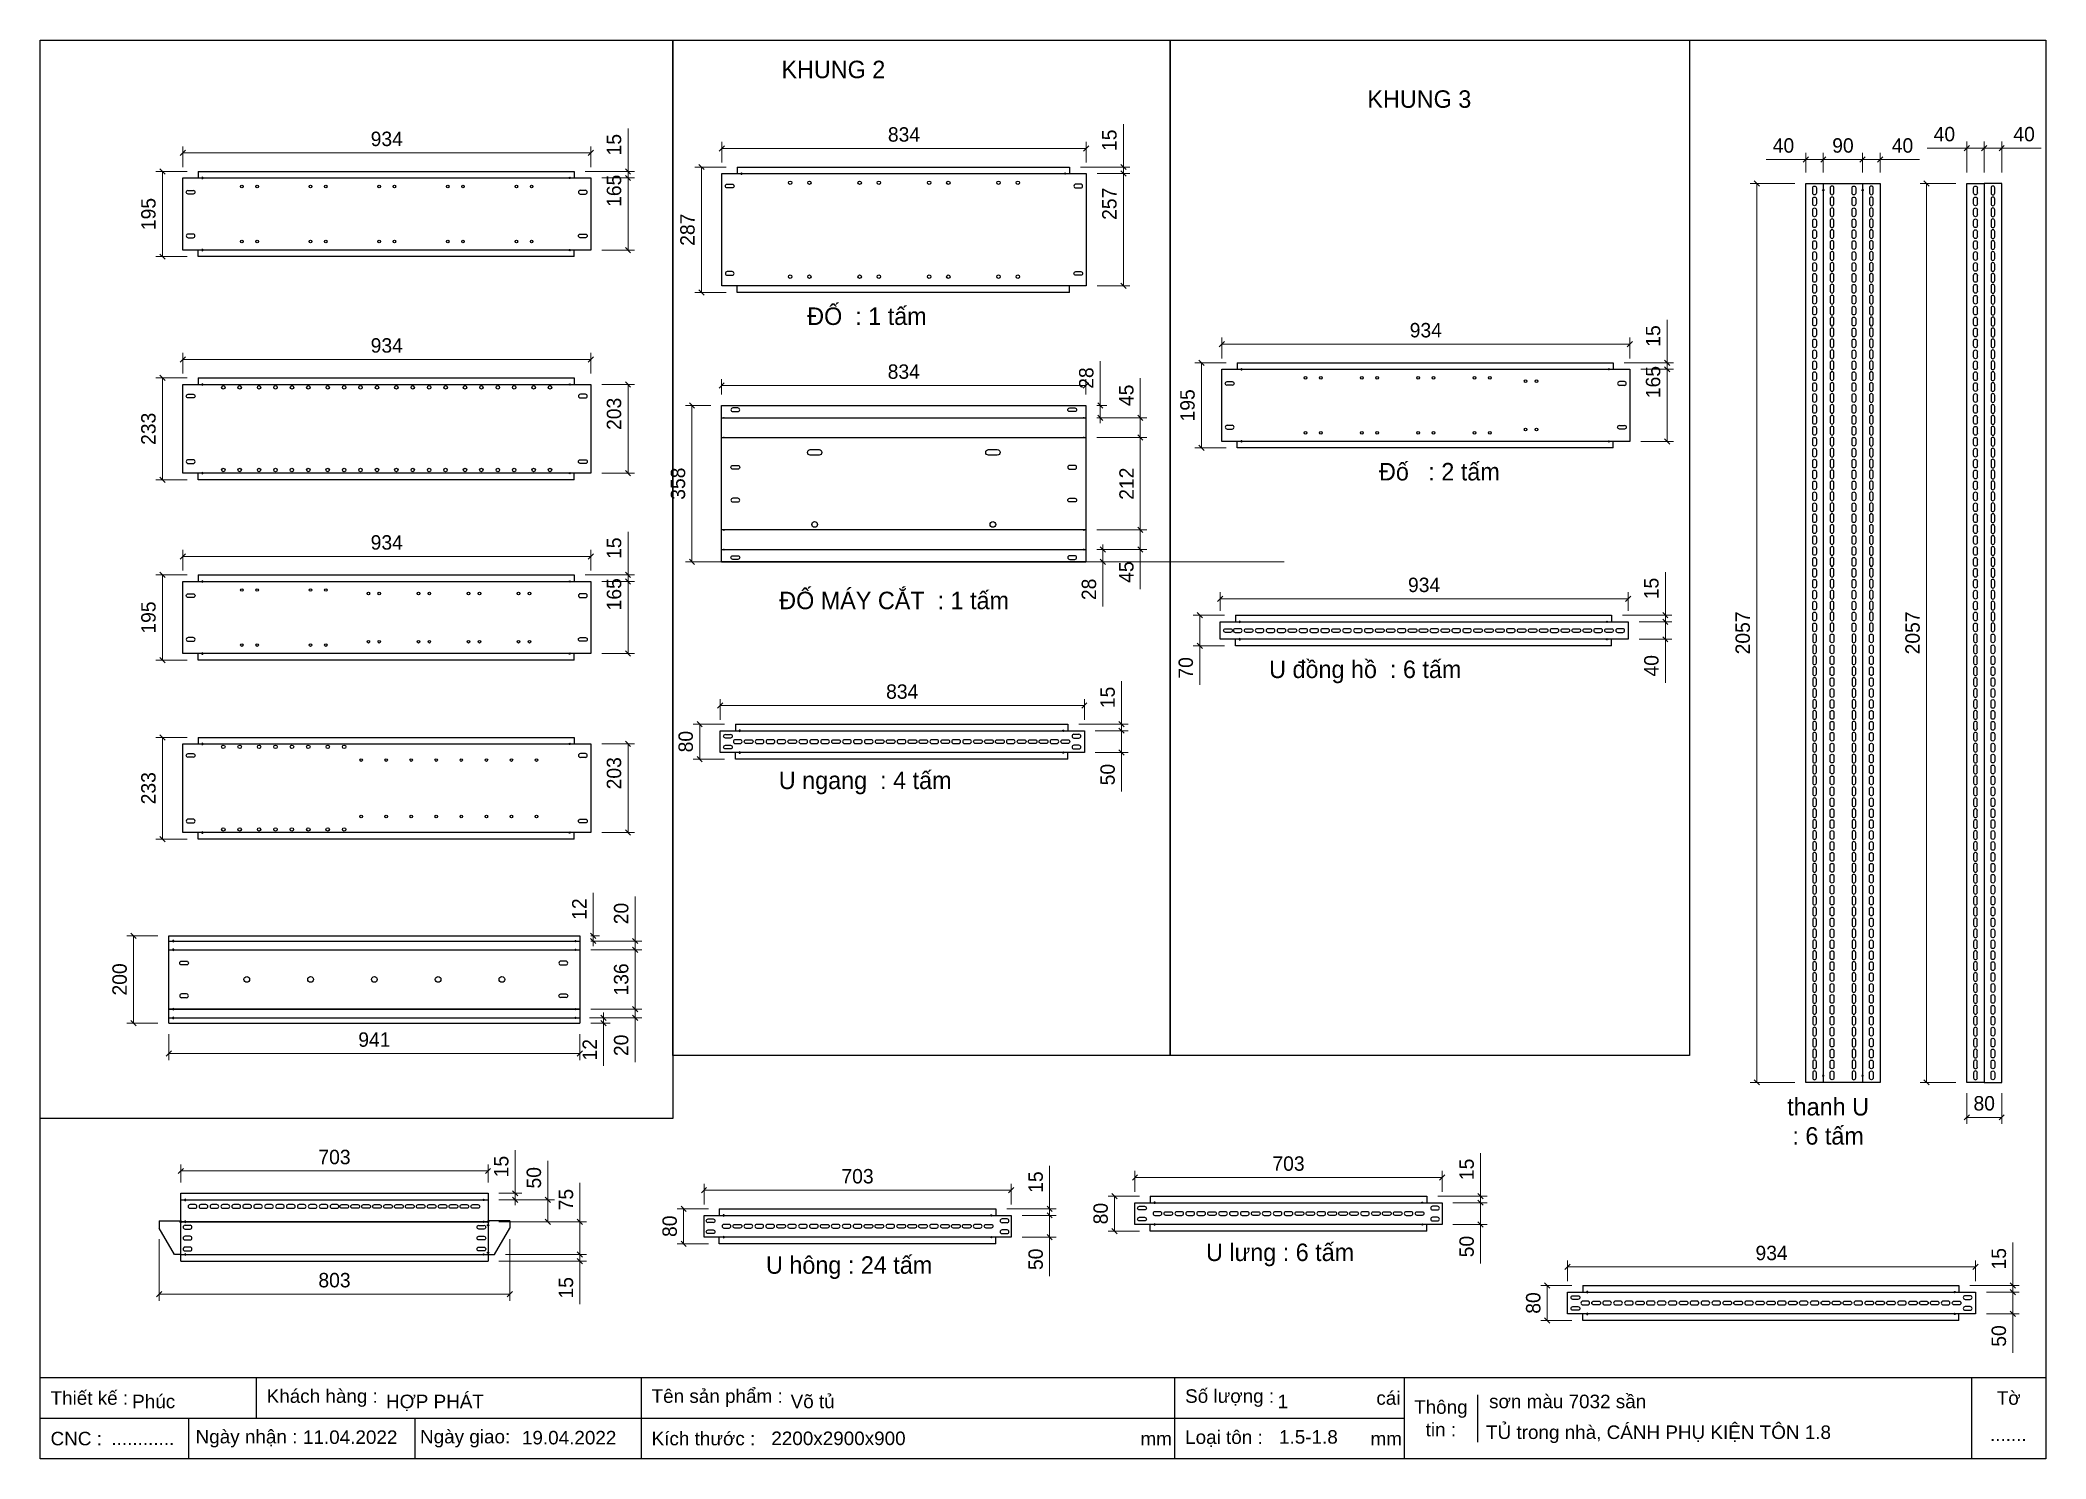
# Model space of a CAD drawing. Header units: millimetres. Extents: x 0 to 4592, y 0 to 3247.
import ezdxf

# ---------------------------------------------------------------- set-up
doc = ezdxf.new("R2010")
doc.units = ezdxf.units.MM
doc.layers.add('CNC', color=7, linetype='Continuous')
doc.layers.add('DIM', color=253, linetype='Continuous')
doc.styles.add('Arial', font='arial.ttf')
doc.dimstyles.new('Dim-33', dxfattribs={"dimtxt": 33, "dimasz": 12, "dimexe": 15, "dimexo": 25, "dimgap": 15, "dimtad": 1, "dimdec": 0, "dimtxsty": 'Standard', "dimblk": 'OBLIQUE', "dimcen": 10, "dimclrd": 5, "dimclre": 5, "dimclrt": 3, "dimazin": 3, "dimtfac": 1, "dimtdec": 0, "dimtmove": 0, "dimatfit": 3, "dimldrblk": 'OPEN30', "dimlwd": 9, "dimlwe": 9})

msp = doc.modelspace()

# ---------------------------------------------------------------- texts
at = {"color": 2, "char_height": 40, "attachment_point": 5}
for s, insert, width in [('KHUNG 2', (1816, 3179.4), 1852.723), ('KHUNG 3', (3157.5, 3111.6), 1852.723), ('ĐỐ  : 1 tấm', (1892.9, 2614.7), 1852.723), ('Đố   : 2 tấm', (3203.4, 2258.9), 1852.723), ('ĐỐ MÁY CẮT  : 1 tấm', (1955.1, 1964.2), 1852.723), ('U đồng hồ  : 6 tấm', (3033.7, 1800.9), 1852.723), ('U ngang  : 4 tấm', (1888.8, 1546.8), 1852.723), ('thanh U \\P: 6 tấm', (4093.3, 772.2), 775), ('U hông : 24 tấm', (1852.1, 437.6), 1852.723), ('U lưng : 6 tấm', (2838.7, 466.7), 1852.723)]:
    msp.add_mtext(s, dxfattribs=dict(at, insert=insert, width=width))

# ---------------------------------------------------------------- blocks, each defined once
blk = doc.blocks.new('ovan8.5x20')
at = {"layer": 'CNC', "color": 2, "lineweight": -3}
for p, q in [((5.7, 4.2), (-5.8, 4.2)), ((-5.8, -4.2), (5.7, -4.2))]:
    blk.add_line(p, q, dxfattribs=at)
for centre, start, end in [((-5.8, 0), 90, 270), ((5.7, 0), 270, 90)]:
    blk.add_arc(centre, 4.25, start, end, dxfattribs=at)
blk = doc.blocks.new('f3daunguoc')
at = {"layer": 'CNC', "color": 2, "lineweight": -3}
blk.add_circle((0, 0), 1.5, dxfattribs=at)
blk = doc.blocks.new('*D1')
at = {"color": 5, "lineweight": 9, "ltscale": 3, "transparency": 16777216}
for p, q in [((4172.3, 2943.7), (4172.3, 2988.6)), ((4212.3, 2943.7), (4212.3, 2988.6)), ((4172.3, 2973.6), (4212.3, 2973.6)), ((4212.3, 2973.6), (4302.8, 2973.6))]:
    blk.add_line(p, q, dxfattribs=at)
at = {"color": 0, "linetype": 'ByBlock', "lineweight": -2}
for p, q in [((4178.3, 2979.6), (4166.3, 2967.6)), ((4206.3, 2967.6), (4218.3, 2979.6))]:
    blk.add_line(p, q, dxfattribs=at)
at = {"layer": 'Defpoints', "color": 0, "ltscale": 3, "transparency": 16777216}
for p in [(4212.3, 2973.6), (4172.3, 2918.7), (4212.3, 2918.7)]:
    blk.add_point(p, dxfattribs=at)
at = {"color": 3, "ltscale": 3, "transparency": 16777216, "insert": (4263.6, 3005.5), "char_height": 33, "attachment_point": 5}
blk.add_mtext('40', dxfattribs=at)
blk = doc.blocks.new('_Oblique')
at = {"color": 0, "linetype": 'ByBlock', "lineweight": -2}
blk.add_line((-0.5, -0.5), (0.5, 0.5), dxfattribs=at)
blk = doc.blocks.new('_Open30')
at = {"color": 0, "linetype": 'ByBlock', "lineweight": -2}
for p, q in [((-1, 0.27), (0, 0)), ((0, 0), (-1, -0.27)), ((0, 0), (-1, 0))]:
    blk.add_line(p, q, dxfattribs=at)
blk = doc.blocks.new('*D2')
at = {"color": 5, "lineweight": 9, "ltscale": 3, "transparency": 16777216}
for p, q in [((4082.3, 2943.7), (4082.3, 2988.6)), ((4172.3, 2943.7), (4172.3, 2988.6)), ((4172.3, 2973.6), (4082.3, 2973.6))]:
    blk.add_line(p, q, dxfattribs=at)
at = {"color": 0, "linetype": 'ByBlock', "lineweight": -2}
for p, q in [((4088.3, 2979.6), (4076.3, 2967.6)), ((4166.3, 2967.6), (4178.3, 2979.6))]:
    blk.add_line(p, q, dxfattribs=at)
at = {"layer": 'Defpoints', "color": 0, "ltscale": 3, "transparency": 16777216}
for p in [(4082.3, 2973.6), (4082.3, 2918.7), (4172.3, 2918.7)]:
    blk.add_point(p, dxfattribs=at)
at = {"color": 3, "ltscale": 3, "transparency": 16777216, "insert": (4127.3, 3005.5), "char_height": 33, "attachment_point": 5}
blk.add_mtext('90', dxfattribs=at)
blk = doc.blocks.new('*D3')
at = {"color": 5, "lineweight": 9, "ltscale": 3, "transparency": 16777216}
for p, q in [((4042.3, 2943.7), (4042.3, 2988.6)), ((4082.3, 2943.7), (4082.3, 2988.6)), ((4042.3, 2973.6), (3951.8, 2973.6)), ((4082.3, 2973.6), (4042.3, 2973.6))]:
    blk.add_line(p, q, dxfattribs=at)
at = {"color": 0, "linetype": 'ByBlock', "lineweight": -2}
for p, q in [((4048.3, 2979.6), (4036.3, 2967.6)), ((4076.3, 2967.6), (4088.3, 2979.6))]:
    blk.add_line(p, q, dxfattribs=at)
at = {"layer": 'Defpoints', "color": 0, "ltscale": 3, "transparency": 16777216}
for p in [(4042.3, 2973.6), (4042.3, 2918.7), (4082.3, 2918.7)]:
    blk.add_point(p, dxfattribs=at)
at = {"color": 3, "ltscale": 3, "transparency": 16777216, "insert": (3991.1, 3005.5), "char_height": 33, "attachment_point": 5}
blk.add_mtext('40', dxfattribs=at)
blk = doc.blocks.new('*D4')
at = {"color": 5, "lineweight": 9, "ltscale": 3, "transparency": 16777216}
for p, q in [((4017.3, 2918.7), (3914.9, 2918.7)), ((3929.9, 2918.7), (3929.9, 861.7)), ((4017.3, 861.7), (3914.9, 861.7))]:
    blk.add_line(p, q, dxfattribs=at)
at = {"color": 0, "linetype": 'ByBlock', "lineweight": -2}
for p, q in [((3935.9, 2912.7), (3923.9, 2924.7)), ((3923.9, 867.7), (3935.9, 855.7))]:
    blk.add_line(p, q, dxfattribs=at)
at = {"layer": 'Defpoints', "color": 0, "ltscale": 3, "transparency": 16777216}
for p in [(4042.3, 2918.7), (3929.9, 861.7), (4042.3, 861.7)]:
    blk.add_point(p, dxfattribs=at)
at = {"color": 3, "ltscale": 3, "transparency": 16777216, "insert": (3898, 1890.2), "char_height": 33, "attachment_point": 5, "rotation": 90}
blk.add_mtext('2057', dxfattribs=at)
blk = doc.blocks.new('*D5')
at = {"color": 0, "linetype": 'ByBlock', "lineweight": -2}
for p, q in [((1525.9, 620.8), (1513.9, 608.8)), ((2216.9, 608.8), (2228.9, 620.8))]:
    blk.add_line(p, q, dxfattribs=at)
at = {"layer": 'Defpoints', "color": 0, "transparency": 16777216}
for p in [(1519.9, 614.8), (1519.9, 557.3), (2222.9, 557.3)]:
    blk.add_point(p, dxfattribs=at)
at = {"layer": 'DIM', "color": 5, "lineweight": 9, "transparency": 16777216}
for p, q in [((1519.9, 582.3), (1519.9, 629.8)), ((2222.9, 614.8), (1519.9, 614.8)), ((2222.9, 582.3), (2222.9, 629.8))]:
    blk.add_line(p, q, dxfattribs=at)
at = {"layer": 'DIM', "color": 3, "transparency": 16777216, "insert": (1871.4, 646.6), "char_height": 33, "attachment_point": 5}
blk.add_mtext('703', dxfattribs=at)
blk = doc.blocks.new('*D6')
at = {"color": 0, "linetype": 'ByBlock', "lineweight": -2}
for p, q in [((1479.3, 566.3), (1467.3, 578.3)), ((1467.3, 498.3), (1479.3, 486.3))]:
    blk.add_line(p, q, dxfattribs=at)
at = {"layer": 'Defpoints', "color": 0, "transparency": 16777216}
for p in [(1554.9, 572.3), (1473.3, 492.3), (1554.9, 492.3)]:
    blk.add_point(p, dxfattribs=at)
at = {"layer": 'DIM', "color": 5, "lineweight": 9, "transparency": 16777216}
for p, q in [((1529.9, 572.3), (1458.3, 572.3)), ((1473.3, 572.3), (1473.3, 492.3)), ((1529.9, 492.3), (1458.3, 492.3))]:
    blk.add_line(p, q, dxfattribs=at)
at = {"layer": 'DIM', "color": 3, "transparency": 16777216, "insert": (1441.4, 532.3), "char_height": 33, "attachment_point": 5, "rotation": 90}
blk.add_mtext('80', dxfattribs=at)
blk = doc.blocks.new('*D7')
at = {"color": 0, "linetype": 'ByBlock', "lineweight": -2}
for p, q in [((2317.2, 551.3), (2305.2, 563.3)), ((2305.2, 513.3), (2317.2, 501.3))]:
    blk.add_line(p, q, dxfattribs=at)
at = {"layer": 'Defpoints', "color": 0, "transparency": 16777216}
for p in [(2222.9, 557.3), (2311.2, 557.3), (2222.9, 507.3)]:
    blk.add_point(p, dxfattribs=at)
at = {"layer": 'DIM', "color": 5, "lineweight": 9, "transparency": 16777216}
for p, q in [((2247.9, 557.3), (2326.2, 557.3)), ((2311.2, 557.3), (2311.2, 507.3)), ((2247.9, 507.3), (2326.2, 507.3)), ((2311.2, 507.3), (2311.2, 418.2))]:
    blk.add_line(p, q, dxfattribs=at)
at = {"layer": 'DIM', "color": 3, "transparency": 16777216, "insert": (2279.3, 456.7), "char_height": 33, "attachment_point": 5, "rotation": 90}
blk.add_mtext('50', dxfattribs=at)
blk = doc.blocks.new('*D8')
at = {"color": 0, "linetype": 'ByBlock', "lineweight": -2}
for p, q in [((2305.2, 578.3), (2317.2, 566.3)), ((2317.2, 551.3), (2305.2, 563.3))]:
    blk.add_line(p, q, dxfattribs=at)
at = {"layer": 'Defpoints', "color": 0, "transparency": 16777216}
for p in [(2187.9, 572.3), (2222.9, 557.3), (2311.2, 572.3)]:
    blk.add_point(p, dxfattribs=at)
at = {"layer": 'DIM', "color": 5, "lineweight": 9, "transparency": 16777216}
for p, q in [((2311.2, 572.3), (2311.2, 670.7)), ((2212.9, 572.3), (2326.2, 572.3)), ((2247.9, 557.3), (2326.2, 557.3)), ((2311.2, 557.3), (2311.2, 572.3)), ((2311.2, 557.3), (2311.2, 545.3))]:
    blk.add_line(p, q, dxfattribs=at)
at = {"layer": 'DIM', "color": 3, "transparency": 16777216, "insert": (2279.3, 633.5), "char_height": 33, "attachment_point": 5, "rotation": 90}
blk.add_mtext('15', dxfattribs=at)
blk = doc.blocks.new('*D9')
at = {"color": 5, "lineweight": 9, "ltscale": 3, "transparency": 16777216}
for p, q in [((1087.8, 607.7), (1087.8, 706.1)), ((1050.4, 607.7), (1102.8, 607.7)), ((1087.8, 592.7), (1087.8, 607.7)), ((1050.4, 592.7), (1102.8, 592.7)), ((1087.8, 592.7), (1087.8, 580.7))]:
    blk.add_line(p, q, dxfattribs=at)
at = {"color": 0, "linetype": 'ByBlock', "lineweight": -2}
for p, q in [((1081.8, 613.7), (1093.8, 601.7)), ((1093.8, 586.7), (1081.8, 598.7))]:
    blk.add_line(p, q, dxfattribs=at)
at = {"layer": 'Defpoints', "color": 0, "ltscale": 3, "transparency": 16777216}
for p in [(1025.4, 607.7), (1087.8, 607.7), (1025.4, 592.7)]:
    blk.add_point(p, dxfattribs=at)
at = {"color": 3, "ltscale": 3, "transparency": 16777216, "insert": (1055.9, 668.9), "char_height": 33, "attachment_point": 5, "rotation": 90}
blk.add_mtext('15', dxfattribs=at)
blk = doc.blocks.new('*D10')
at = {"color": 5, "lineweight": 9, "ltscale": 3, "transparency": 16777216}
for p, q in [((1162.4, 592.7), (1162.4, 681.8)), ((1050.4, 592.7), (1177.4, 592.7)), ((1162.4, 542.7), (1162.4, 592.7)), ((1050.4, 542.7), (1177.4, 542.7))]:
    blk.add_line(p, q, dxfattribs=at)
at = {"color": 0, "linetype": 'ByBlock', "lineweight": -2}
for p, q in [((1168.4, 586.7), (1156.4, 598.7)), ((1156.4, 548.7), (1168.4, 536.7))]:
    blk.add_line(p, q, dxfattribs=at)
at = {"layer": 'Defpoints', "color": 0, "ltscale": 3, "transparency": 16777216}
for p in [(1025.4, 592.7), (1162.4, 592.7), (1025.4, 542.7)]:
    blk.add_point(p, dxfattribs=at)
at = {"color": 3, "ltscale": 3, "transparency": 16777216, "insert": (1130.5, 643.3), "char_height": 33, "attachment_point": 5, "rotation": 90}
blk.add_mtext('50', dxfattribs=at)
blk = doc.blocks.new('*D11')
at = {"color": 5, "lineweight": 9, "ltscale": 3, "transparency": 16777216}
for p, q in [((1235.8, 542.7), (1235.8, 631.9)), ((1050.4, 542.7), (1250.8, 542.7)), ((1235.8, 467.7), (1235.8, 542.7)), ((1065.4, 467.7), (1250.8, 467.7))]:
    blk.add_line(p, q, dxfattribs=at)
at = {"color": 0, "linetype": 'ByBlock', "lineweight": -2}
for p, q in [((1241.8, 536.7), (1229.8, 548.7)), ((1229.8, 473.7), (1241.8, 461.7))]:
    blk.add_line(p, q, dxfattribs=at)
at = {"layer": 'Defpoints', "color": 0, "ltscale": 3, "transparency": 16777216}
for p in [(1025.4, 542.7), (1235.8, 542.7), (1040.4, 467.7)]:
    blk.add_point(p, dxfattribs=at)
at = {"color": 3, "ltscale": 3, "transparency": 16777216, "insert": (1204, 593.3), "char_height": 33, "attachment_point": 5, "rotation": 90}
blk.add_mtext('75', dxfattribs=at)
blk = doc.blocks.new('*D12')
at = {"color": 5, "lineweight": 9, "ltscale": 3, "transparency": 16777216}
for p, q in [((1065.4, 467.7), (1250.8, 467.7)), ((1235.8, 467.7), (1235.8, 479.7)), ((1235.8, 467.7), (1235.8, 452.7)), ((1050.4, 452.7), (1250.8, 452.7)), ((1235.8, 452.7), (1235.8, 354.3))]:
    blk.add_line(p, q, dxfattribs=at)
at = {"color": 0, "linetype": 'ByBlock', "lineweight": -2}
for p, q in [((1229.8, 473.7), (1241.8, 461.7)), ((1241.8, 446.7), (1229.8, 458.7))]:
    blk.add_line(p, q, dxfattribs=at)
at = {"layer": 'Defpoints', "color": 0, "ltscale": 3, "transparency": 16777216}
for p in [(1040.4, 467.7), (1025.4, 452.7), (1235.8, 452.7)]:
    blk.add_point(p, dxfattribs=at)
at = {"color": 3, "ltscale": 3, "transparency": 16777216, "insert": (1203.9, 391.5), "char_height": 33, "attachment_point": 5, "rotation": 90}
blk.add_mtext('15', dxfattribs=at)
blk = doc.blocks.new('*D13')
at = {"color": 0, "linetype": 'ByBlock', "lineweight": -2}
for p, q in [((328.4, 664.8), (316.4, 652.8)), ((1019.4, 652.8), (1031.4, 664.8))]:
    blk.add_line(p, q, dxfattribs=at)
at = {"color": 5, "lineweight": 9, "ltscale": 3, "transparency": 16777216}
for p, q in [((322.4, 632.7), (322.4, 673.8)), ((322.4, 658.8), (1025.4, 658.8)), ((1025.4, 632.7), (1025.4, 673.8))]:
    blk.add_line(p, q, dxfattribs=at)
at = {"layer": 'Defpoints', "color": 0, "ltscale": 3, "transparency": 16777216}
for p in [(1025.4, 658.8), (322.4, 607.7), (1025.4, 607.7)]:
    blk.add_point(p, dxfattribs=at)
at = {"color": 3, "ltscale": 3, "transparency": 16777216, "insert": (673.9, 690.6), "char_height": 33, "attachment_point": 5}
blk.add_mtext('703', dxfattribs=at)
blk = doc.blocks.new('*D14')
at = {"color": 5, "lineweight": 9, "ltscale": 3, "transparency": 16777216}
for p, q in [((272.4, 502.7), (272.4, 361.9)), ((1075.4, 502.7), (1075.4, 361.9)), ((272.4, 376.9), (1075.4, 376.9))]:
    blk.add_line(p, q, dxfattribs=at)
at = {"color": 0, "linetype": 'ByBlock', "lineweight": -2}
for p, q in [((278.4, 382.9), (266.4, 370.9)), ((1069.4, 370.9), (1081.4, 382.9))]:
    blk.add_line(p, q, dxfattribs=at)
at = {"layer": 'Defpoints', "color": 0, "ltscale": 3, "transparency": 16777216}
for p in [(272.4, 527.7), (1075.4, 527.7), (1075.4, 376.9)]:
    blk.add_point(p, dxfattribs=at)
at = {"color": 3, "ltscale": 3, "transparency": 16777216, "insert": (673.9, 408.8), "char_height": 33, "attachment_point": 5}
blk.add_mtext('803', dxfattribs=at)
blk = doc.blocks.new('25256')
at = {"ltscale": 3}
blk.add_lwpolyline([(65760.8, -8405.8), (65800.8, -8405.8), (65800.8, -10462.8), (65760.8, -10462.8)], close=True, dxfattribs=at)
at = {"layer": 'CNC', "lineweight": -3, "xscale": -1, "rotation": 90}
for p in [(65780.8, -8421.8), (65780.8, -8446.8), (65780.8, -8471.8), (65780.8, -8496.8), (65780.8, -8521.8), (65780.8, -8546.8), (65780.8, -8571.8), (65780.8, -8596.8), (65780.8, -8621.8), (65780.8, -8646.8), (65780.8, -8671.8), (65780.8, -8696.8), (65780.8, -8721.8), (65780.8, -8746.8), (65780.8, -8771.8), (65780.8, -8796.8), (65780.8, -8821.8), (65780.8, -8846.8), (65780.8, -8871.8), (65780.8, -8896.8), (65780.8, -8921.8), (65780.8, -8946.8), (65780.8, -8971.8), (65780.8, -8996.8), (65780.8, -9021.8), (65780.8, -9046.8), (65780.8, -9071.8), (65780.8, -9096.8), (65780.8, -9121.8), (65780.8, -9146.8), (65780.8, -9171.8), (65780.8, -9196.8), (65780.8, -9221.8), (65780.8, -9246.8), (65780.8, -9271.8), (65780.8, -9296.8), (65780.8, -9321.8), (65780.8, -9346.8), (65780.8, -9371.8), (65780.8, -9396.8), (65780.8, -9421.8)]:
    blk.add_blockref('ovan8.5x20', p, dxfattribs=at)
at = {"layer": 'CNC', "lineweight": -3, "rotation": 90}
for p in [(65780.8, -9446.8), (65780.8, -9471.8), (65780.8, -9496.8), (65780.8, -9521.8), (65780.8, -9546.8), (65780.8, -9571.8), (65780.8, -9596.8), (65780.8, -9621.8), (65780.8, -9646.8), (65780.8, -9671.8), (65780.8, -9696.8), (65780.8, -9721.8), (65780.8, -9746.8), (65780.8, -9771.8), (65780.8, -9796.8), (65780.8, -9821.8), (65780.8, -9846.8), (65780.8, -9871.8), (65780.8, -9896.8), (65780.8, -9921.8), (65780.8, -9946.8), (65780.8, -9971.8), (65780.8, -9996.8), (65780.8, -10021.8), (65780.8, -10046.8), (65780.8, -10071.8), (65780.8, -10096.8), (65780.8, -10121.8), (65780.8, -10146.8), (65780.8, -10171.8), (65780.8, -10196.8), (65780.8, -10221.8), (65780.8, -10246.8), (65780.8, -10271.8), (65780.8, -10296.8), (65780.8, -10321.8), (65780.8, -10346.8), (65780.8, -10371.8), (65780.8, -10396.8), (65780.8, -10421.8), (65780.8, -10446.8)]:
    blk.add_blockref('ovan8.5x20', p, dxfattribs=at)
blk = doc.blocks.new('*D15')
at = {"color": 0, "linetype": 'ByBlock', "lineweight": -2}
for p, q in [((4456.7, 3005.6), (4444.7, 2993.6)), ((4484.7, 2993.6), (4496.7, 3005.6))]:
    blk.add_line(p, q, dxfattribs=at)
at = {"color": 5, "lineweight": 9, "ltscale": 3, "transparency": 16777216}
for p, q in [((4450.7, 2943.7), (4450.7, 3014.6)), ((4450.7, 2999.6), (4490.7, 2999.6)), ((4490.7, 2943.7), (4490.7, 3014.6)), ((4490.7, 2999.6), (4581.2, 2999.6))]:
    blk.add_line(p, q, dxfattribs=at)
at = {"layer": 'Defpoints', "color": 0, "ltscale": 3, "transparency": 16777216}
for p in [(4490.7, 2999.6), (4450.7, 2918.7), (4490.7, 2918.7)]:
    blk.add_point(p, dxfattribs=at)
at = {"color": 3, "ltscale": 3, "transparency": 16777216, "insert": (4542, 3031.5), "char_height": 33, "attachment_point": 5}
blk.add_mtext('40', dxfattribs=at)
blk = doc.blocks.new('*D16')
at = {"color": 5, "lineweight": 9, "ltscale": 3, "transparency": 16777216}
for p, q in [((4410.7, 2999.6), (4320.2, 2999.6)), ((4410.7, 2943.7), (4410.7, 3014.6)), ((4450.7, 2999.6), (4410.7, 2999.6)), ((4450.7, 2943.7), (4450.7, 3014.6))]:
    blk.add_line(p, q, dxfattribs=at)
at = {"color": 0, "linetype": 'ByBlock', "lineweight": -2}
for p, q in [((4416.7, 3005.6), (4404.7, 2993.6)), ((4444.7, 2993.6), (4456.7, 3005.6))]:
    blk.add_line(p, q, dxfattribs=at)
at = {"layer": 'Defpoints', "color": 0, "ltscale": 3, "transparency": 16777216}
for p in [(4410.7, 2999.6), (4410.7, 2918.7), (4450.7, 2918.7)]:
    blk.add_point(p, dxfattribs=at)
at = {"color": 3, "ltscale": 3, "transparency": 16777216, "insert": (4359.5, 3031.5), "char_height": 33, "attachment_point": 5}
blk.add_mtext('40', dxfattribs=at)
blk = doc.blocks.new('*D17')
at = {"color": 5, "lineweight": 9, "ltscale": 3, "transparency": 16777216}
for p, q in [((4385.7, 2918.7), (4303.7, 2918.7)), ((4318.7, 2918.7), (4318.7, 861.7)), ((4385.7, 861.7), (4303.7, 861.7))]:
    blk.add_line(p, q, dxfattribs=at)
at = {"color": 0, "linetype": 'ByBlock', "lineweight": -2}
for p, q in [((4324.7, 2912.7), (4312.7, 2924.7)), ((4312.7, 867.7), (4324.7, 855.7))]:
    blk.add_line(p, q, dxfattribs=at)
at = {"layer": 'Defpoints', "color": 0, "ltscale": 3, "transparency": 16777216}
for p in [(4410.7, 2918.7), (4318.7, 861.7), (4410.7, 861.7)]:
    blk.add_point(p, dxfattribs=at)
at = {"color": 3, "ltscale": 3, "transparency": 16777216, "insert": (4286.8, 1890.2), "char_height": 33, "attachment_point": 5, "rotation": 90}
blk.add_mtext('2057', dxfattribs=at)
blk = doc.blocks.new('*D18')
at = {"color": 5, "lineweight": 9, "ltscale": 3, "transparency": 16777216}
for p, q in [((4410.7, 836.7), (4410.7, 766.6)), ((4490.7, 836.7), (4490.7, 766.6)), ((4410.7, 781.6), (4490.7, 781.6))]:
    blk.add_line(p, q, dxfattribs=at)
at = {"color": 0, "linetype": 'ByBlock', "lineweight": -2}
for p, q in [((4416.7, 787.6), (4404.7, 775.6)), ((4484.7, 775.6), (4496.7, 787.6))]:
    blk.add_line(p, q, dxfattribs=at)
at = {"layer": 'Defpoints', "color": 0, "ltscale": 3, "transparency": 16777216}
for p in [(4410.7, 861.7), (4490.7, 861.7), (4490.7, 781.6)]:
    blk.add_point(p, dxfattribs=at)
at = {"color": 3, "ltscale": 3, "transparency": 16777216, "insert": (4450.7, 813.5), "char_height": 33, "attachment_point": 5}
blk.add_mtext('80', dxfattribs=at)
blk = doc.blocks.new('*D19')
at = {"color": 0, "linetype": 'ByBlock', "lineweight": -2}
for p, q in [((3502.9, 445.2), (3490.9, 433.2)), ((4424.9, 433.2), (4436.9, 445.2))]:
    blk.add_line(p, q, dxfattribs=at)
at = {"layer": 'Defpoints', "color": 0, "transparency": 16777216}
for p in [(3496.9, 439.2), (3496.9, 381.7), (4430.9, 381.7)]:
    blk.add_point(p, dxfattribs=at)
at = {"layer": 'DIM', "color": 5, "lineweight": 9, "transparency": 16777216}
for p, q in [((3496.9, 406.7), (3496.9, 454.2)), ((4430.9, 439.2), (3496.9, 439.2)), ((4430.9, 406.7), (4430.9, 454.2))]:
    blk.add_line(p, q, dxfattribs=at)
at = {"layer": 'DIM', "color": 3, "transparency": 16777216, "insert": (3963.9, 471), "char_height": 33, "attachment_point": 5}
blk.add_mtext('934', dxfattribs=at)
blk = doc.blocks.new('*D20')
at = {"color": 0, "linetype": 'ByBlock', "lineweight": -2}
for p, q in [((3456.3, 390.7), (3444.3, 402.7)), ((3444.3, 322.7), (3456.3, 310.7))]:
    blk.add_line(p, q, dxfattribs=at)
at = {"layer": 'Defpoints', "color": 0, "transparency": 16777216}
for p in [(3531.9, 396.7), (3450.3, 316.7), (3531.9, 316.7)]:
    blk.add_point(p, dxfattribs=at)
at = {"layer": 'DIM', "color": 5, "lineweight": 9, "transparency": 16777216}
for p, q in [((3506.9, 396.7), (3435.3, 396.7)), ((3450.3, 396.7), (3450.3, 316.7)), ((3506.9, 316.7), (3435.3, 316.7))]:
    blk.add_line(p, q, dxfattribs=at)
at = {"layer": 'DIM', "color": 3, "transparency": 16777216, "insert": (3418.4, 356.7), "char_height": 33, "attachment_point": 5, "rotation": 90}
blk.add_mtext('80', dxfattribs=at)
blk = doc.blocks.new('*D21')
at = {"color": 0, "linetype": 'ByBlock', "lineweight": -2}
for p, q in [((4522.1, 375.7), (4510.1, 387.7)), ((4510.1, 337.7), (4522.1, 325.7))]:
    blk.add_line(p, q, dxfattribs=at)
at = {"layer": 'Defpoints', "color": 0, "transparency": 16777216}
for p in [(4430.9, 381.7), (4516.1, 381.7), (4430.9, 331.7)]:
    blk.add_point(p, dxfattribs=at)
at = {"layer": 'DIM', "color": 5, "lineweight": 9, "transparency": 16777216}
for p, q in [((4455.9, 381.7), (4531.1, 381.7)), ((4516.1, 381.7), (4516.1, 331.7)), ((4455.9, 331.7), (4531.1, 331.7)), ((4516.1, 331.7), (4516.1, 242.6))]:
    blk.add_line(p, q, dxfattribs=at)
at = {"layer": 'DIM', "color": 3, "transparency": 16777216, "insert": (4484.3, 281.2), "char_height": 33, "attachment_point": 5, "rotation": 90}
blk.add_mtext('50', dxfattribs=at)
blk = doc.blocks.new('*D22')
at = {"color": 0, "linetype": 'ByBlock', "lineweight": -2}
for p, q in [((4510.1, 402.7), (4522.1, 390.7)), ((4522.1, 375.7), (4510.1, 387.7))]:
    blk.add_line(p, q, dxfattribs=at)
at = {"layer": 'Defpoints', "color": 0, "transparency": 16777216}
for p in [(4392.9, 396.7), (4430.9, 381.7), (4516.1, 396.7)]:
    blk.add_point(p, dxfattribs=at)
at = {"layer": 'DIM', "color": 5, "lineweight": 9, "transparency": 16777216}
for p, q in [((4516.1, 396.7), (4516.1, 495.2)), ((4417.9, 396.7), (4531.1, 396.7)), ((4455.9, 381.7), (4531.1, 381.7)), ((4516.1, 381.7), (4516.1, 396.7)), ((4516.1, 381.7), (4516.1, 369.7))]:
    blk.add_line(p, q, dxfattribs=at)
at = {"layer": 'DIM', "color": 3, "transparency": 16777216, "insert": (4484.3, 458), "char_height": 33, "attachment_point": 5, "rotation": 90}
blk.add_mtext('15', dxfattribs=at)
blk = doc.blocks.new('*D23')
at = {"color": 0, "linetype": 'ByBlock', "lineweight": -2}
for p, q in [((1562.6, 1729.9), (1550.6, 1717.9)), ((2384.6, 1717.9), (2396.6, 1729.9))]:
    blk.add_line(p, q, dxfattribs=at)
at = {"layer": 'Defpoints', "color": 0, "transparency": 16777216}
for p in [(1556.6, 1723.9), (1556.6, 1666.4), (2390.6, 1666.4)]:
    blk.add_point(p, dxfattribs=at)
at = {"layer": 'DIM', "color": 5, "lineweight": 9, "transparency": 16777216}
for p, q in [((1556.6, 1691.4), (1556.6, 1738.9)), ((2390.6, 1723.9), (1556.6, 1723.9)), ((2390.6, 1691.4), (2390.6, 1738.9))]:
    blk.add_line(p, q, dxfattribs=at)
at = {"layer": 'DIM', "color": 3, "transparency": 16777216, "insert": (1973.6, 1755.7), "char_height": 33, "attachment_point": 5}
blk.add_mtext('834', dxfattribs=at)
blk = doc.blocks.new('*D24')
at = {"color": 0, "linetype": 'ByBlock', "lineweight": -2}
for p, q in [((1516, 1675.4), (1504, 1687.4)), ((1504, 1607.4), (1516, 1595.4))]:
    blk.add_line(p, q, dxfattribs=at)
at = {"layer": 'Defpoints', "color": 0, "transparency": 16777216}
for p in [(1591.6, 1681.4), (1510, 1601.4), (1591.6, 1601.4)]:
    blk.add_point(p, dxfattribs=at)
at = {"layer": 'DIM', "color": 5, "lineweight": 9, "transparency": 16777216}
for p, q in [((1566.6, 1681.4), (1495, 1681.4)), ((1510, 1681.4), (1510, 1601.4)), ((1566.6, 1601.4), (1495, 1601.4))]:
    blk.add_line(p, q, dxfattribs=at)
at = {"layer": 'DIM', "color": 3, "transparency": 16777216, "insert": (1478.1, 1641.4), "char_height": 33, "attachment_point": 5, "rotation": 90}
blk.add_mtext('80', dxfattribs=at)
blk = doc.blocks.new('*D25')
at = {"color": 0, "linetype": 'ByBlock', "lineweight": -2}
for p, q in [((2481.9, 1660.4), (2469.9, 1672.4)), ((2469.9, 1622.4), (2481.9, 1610.4))]:
    blk.add_line(p, q, dxfattribs=at)
at = {"layer": 'Defpoints', "color": 0, "transparency": 16777216}
for p in [(2390.6, 1666.4), (2475.9, 1666.4), (2390.6, 1616.4)]:
    blk.add_point(p, dxfattribs=at)
at = {"layer": 'DIM', "color": 5, "lineweight": 9, "transparency": 16777216}
for p, q in [((2415.6, 1666.4), (2490.9, 1666.4)), ((2475.9, 1666.4), (2475.9, 1616.4)), ((2415.6, 1616.4), (2490.9, 1616.4)), ((2475.9, 1616.4), (2475.9, 1527.3))]:
    blk.add_line(p, q, dxfattribs=at)
at = {"layer": 'DIM', "color": 3, "transparency": 16777216, "insert": (2444, 1565.9), "char_height": 33, "attachment_point": 5, "rotation": 90}
blk.add_mtext('50', dxfattribs=at)
blk = doc.blocks.new('*D26')
at = {"color": 0, "linetype": 'ByBlock', "lineweight": -2}
for p, q in [((2469.9, 1687.4), (2481.9, 1675.4)), ((2481.9, 1660.4), (2469.9, 1672.4))]:
    blk.add_line(p, q, dxfattribs=at)
at = {"layer": 'Defpoints', "color": 0, "transparency": 16777216}
for p in [(2352.6, 1681.4), (2390.6, 1666.4), (2475.9, 1681.4)]:
    blk.add_point(p, dxfattribs=at)
at = {"layer": 'DIM', "color": 5, "lineweight": 9, "transparency": 16777216}
for p, q in [((2475.9, 1681.4), (2475.9, 1779.9)), ((2377.6, 1681.4), (2490.9, 1681.4)), ((2415.6, 1666.4), (2490.9, 1666.4)), ((2475.9, 1666.4), (2475.9, 1681.4)), ((2475.9, 1666.4), (2475.9, 1654.4))]:
    blk.add_line(p, q, dxfattribs=at)
at = {"layer": 'DIM', "color": 3, "transparency": 16777216, "insert": (2444, 1742.6), "char_height": 33, "attachment_point": 5, "rotation": 90}
blk.add_mtext('15', dxfattribs=at)
blk = doc.blocks.new('*D27')
at = {"color": 0, "linetype": 'ByBlock', "lineweight": -2}
for p, q in [((2707.4, 1974.1), (2695.4, 1962.1)), ((3629.4, 1962.1), (3641.4, 1974.1))]:
    blk.add_line(p, q, dxfattribs=at)
at = {"layer": 'Defpoints', "color": 0, "transparency": 16777216}
for p in [(2701.4, 1968.1), (2701.4, 1915.6), (3635.4, 1915.6)]:
    blk.add_point(p, dxfattribs=at)
at = {"layer": 'DIM', "color": 5, "lineweight": 9, "transparency": 16777216}
for p, q in [((2701.4, 1940.6), (2701.4, 1983.1)), ((3635.4, 1940.6), (3635.4, 1983.1)), ((3635.4, 1968.1), (2701.4, 1968.1))]:
    blk.add_line(p, q, dxfattribs=at)
at = {"layer": 'DIM', "color": 3, "transparency": 16777216, "insert": (3168.4, 1999.9), "char_height": 33, "attachment_point": 5}
blk.add_mtext('934', dxfattribs=at)
blk = doc.blocks.new('*D28')
at = {"color": 0, "linetype": 'ByBlock', "lineweight": -2}
for p, q in [((2660.8, 1924.6), (2648.8, 1936.6)), ((2648.8, 1866.6), (2660.8, 1854.6))]:
    blk.add_line(p, q, dxfattribs=at)
at = {"layer": 'Defpoints', "color": 0, "transparency": 16777216}
for p in [(2736.4, 1930.6), (2654.8, 1860.6), (2736.4, 1860.6)]:
    blk.add_point(p, dxfattribs=at)
at = {"layer": 'DIM', "color": 5, "lineweight": 9, "transparency": 16777216}
for p, q in [((2711.4, 1930.6), (2639.8, 1930.6)), ((2654.8, 1930.6), (2654.8, 1860.6)), ((2711.4, 1860.6), (2639.8, 1860.6)), ((2654.8, 1860.6), (2654.8, 1771.7))]:
    blk.add_line(p, q, dxfattribs=at)
at = {"layer": 'DIM', "color": 3, "transparency": 16777216, "insert": (2623, 1810.2), "char_height": 33, "attachment_point": 5, "rotation": 90}
blk.add_mtext('70', dxfattribs=at)
blk = doc.blocks.new('*D29')
at = {"color": 0, "linetype": 'ByBlock', "lineweight": -2}
for p, q in [((3726.7, 1909.6), (3714.7, 1921.6)), ((3714.7, 1881.6), (3726.7, 1869.6))]:
    blk.add_line(p, q, dxfattribs=at)
at = {"layer": 'Defpoints', "color": 0, "transparency": 16777216}
for p in [(3635.4, 1915.6), (3720.7, 1915.6), (3635.4, 1875.6)]:
    blk.add_point(p, dxfattribs=at)
at = {"layer": 'DIM', "color": 5, "lineweight": 9, "transparency": 16777216}
for p, q in [((3660.4, 1915.6), (3735.7, 1915.6)), ((3720.7, 1915.6), (3720.7, 1875.6)), ((3660.4, 1875.6), (3735.7, 1875.6)), ((3720.7, 1875.6), (3720.7, 1775.8))]:
    blk.add_line(p, q, dxfattribs=at)
at = {"layer": 'DIM', "color": 3, "transparency": 16777216, "insert": (3688.9, 1815), "char_height": 33, "attachment_point": 5, "rotation": 90}
blk.add_mtext('40', dxfattribs=at)
blk = doc.blocks.new('*D30')
at = {"color": 0, "linetype": 'ByBlock', "lineweight": -2}
for p, q in [((3714.7, 1936.6), (3726.7, 1924.6)), ((3726.7, 1909.6), (3714.7, 1921.6))]:
    blk.add_line(p, q, dxfattribs=at)
at = {"layer": 'Defpoints', "color": 0, "transparency": 16777216}
for p in [(3597.4, 1930.6), (3720.7, 1930.6), (3635.4, 1915.6)]:
    blk.add_point(p, dxfattribs=at)
at = {"layer": 'DIM', "color": 5, "lineweight": 9, "transparency": 16777216}
for p, q in [((3720.7, 1930.6), (3720.7, 2029)), ((3622.4, 1930.6), (3735.7, 1930.6)), ((3720.7, 1915.6), (3720.7, 1930.6)), ((3660.4, 1915.6), (3735.7, 1915.6)), ((3720.7, 1915.6), (3720.7, 1903.6))]:
    blk.add_line(p, q, dxfattribs=at)
at = {"layer": 'DIM', "color": 3, "transparency": 16777216, "insert": (3688.9, 1991.8), "char_height": 33, "attachment_point": 5, "rotation": 90}
blk.add_mtext('15', dxfattribs=at)
blk = doc.blocks.new('*D31')
at = {"color": 0, "linetype": 'ByBlock', "lineweight": -2}
for p, q in [((2512.5, 649.8), (2500.5, 637.8)), ((3203.5, 637.8), (3215.5, 649.8))]:
    blk.add_line(p, q, dxfattribs=at)
at = {"layer": 'Defpoints', "color": 0, "transparency": 16777216}
for p in [(2506.5, 643.8), (2506.5, 586.3), (3209.5, 586.3)]:
    blk.add_point(p, dxfattribs=at)
at = {"layer": 'DIM', "color": 5, "lineweight": 9, "transparency": 16777216}
for p, q in [((2506.5, 611.3), (2506.5, 658.8)), ((3209.5, 643.8), (2506.5, 643.8)), ((3209.5, 611.3), (3209.5, 658.8))]:
    blk.add_line(p, q, dxfattribs=at)
at = {"layer": 'DIM', "color": 3, "transparency": 16777216, "insert": (2858, 675.6), "char_height": 33, "attachment_point": 5}
blk.add_mtext('703', dxfattribs=at)
blk = doc.blocks.new('*D32')
at = {"color": 0, "linetype": 'ByBlock', "lineweight": -2}
for p, q in [((2465.9, 595.3), (2453.9, 607.3)), ((2453.9, 527.3), (2465.9, 515.3))]:
    blk.add_line(p, q, dxfattribs=at)
at = {"layer": 'Defpoints', "color": 0, "transparency": 16777216}
for p in [(2541.5, 601.3), (2459.9, 521.3), (2541.5, 521.3)]:
    blk.add_point(p, dxfattribs=at)
at = {"layer": 'DIM', "color": 5, "lineweight": 9, "transparency": 16777216}
for p, q in [((2516.5, 601.3), (2444.9, 601.3)), ((2459.9, 601.3), (2459.9, 521.3)), ((2516.5, 521.3), (2444.9, 521.3))]:
    blk.add_line(p, q, dxfattribs=at)
at = {"layer": 'DIM', "color": 3, "transparency": 16777216, "insert": (2428, 561.3), "char_height": 33, "attachment_point": 5, "rotation": 90}
blk.add_mtext('80', dxfattribs=at)
blk = doc.blocks.new('*D33')
at = {"color": 0, "linetype": 'ByBlock', "lineweight": -2}
for p, q in [((3303.8, 580.3), (3291.8, 592.3)), ((3291.8, 542.3), (3303.8, 530.3))]:
    blk.add_line(p, q, dxfattribs=at)
at = {"layer": 'Defpoints', "color": 0, "transparency": 16777216}
for p in [(3209.5, 586.3), (3297.8, 586.3), (3209.5, 536.3)]:
    blk.add_point(p, dxfattribs=at)
at = {"layer": 'DIM', "color": 5, "lineweight": 9, "transparency": 16777216}
for p, q in [((3234.5, 586.3), (3312.8, 586.3)), ((3297.8, 586.3), (3297.8, 536.3)), ((3234.5, 536.3), (3312.8, 536.3)), ((3297.8, 536.3), (3297.8, 447.2))]:
    blk.add_line(p, q, dxfattribs=at)
at = {"layer": 'DIM', "color": 3, "transparency": 16777216, "insert": (3265.9, 485.8), "char_height": 33, "attachment_point": 5, "rotation": 90}
blk.add_mtext('50', dxfattribs=at)
blk = doc.blocks.new('*D34')
at = {"color": 0, "linetype": 'ByBlock', "lineweight": -2}
for p, q in [((3291.8, 607.3), (3303.8, 595.3)), ((3303.8, 580.3), (3291.8, 592.3))]:
    blk.add_line(p, q, dxfattribs=at)
at = {"layer": 'Defpoints', "color": 0, "transparency": 16777216}
for p in [(3174.5, 601.3), (3297.8, 601.3), (3209.5, 586.3)]:
    blk.add_point(p, dxfattribs=at)
at = {"layer": 'DIM', "color": 5, "lineweight": 9, "transparency": 16777216}
for p, q in [((3297.8, 601.3), (3297.8, 699.8)), ((3199.5, 601.3), (3312.8, 601.3)), ((3297.8, 586.3), (3297.8, 601.3)), ((3234.5, 586.3), (3312.8, 586.3)), ((3297.8, 586.3), (3297.8, 574.3))]:
    blk.add_line(p, q, dxfattribs=at)
at = {"layer": 'DIM', "color": 3, "transparency": 16777216, "insert": (3265.9, 662.5), "char_height": 33, "attachment_point": 5, "rotation": 90}
blk.add_mtext('15', dxfattribs=at)
blk = doc.blocks.new('*D35')
at = {"color": 0, "linetype": 'ByBlock', "lineweight": -2}
for p, q in [((332.6, 2994.7), (320.6, 2982.7)), ((1254.6, 2982.7), (1266.6, 2994.7))]:
    blk.add_line(p, q, dxfattribs=at)
at = {"layer": 'Defpoints', "color": 0, "transparency": 16777216}
for p in [(326.6, 2988.7), (326.6, 2931.3), (1260.6, 2931.3)]:
    blk.add_point(p, dxfattribs=at)
at = {"layer": 'DIM', "color": 5, "lineweight": 9, "transparency": 16777216}
for p, q in [((326.6, 2956.3), (326.6, 3003.7)), ((1260.6, 2988.7), (326.6, 2988.7)), ((1260.6, 2956.3), (1260.6, 3003.7))]:
    blk.add_line(p, q, dxfattribs=at)
at = {"layer": 'DIM', "color": 3, "transparency": 16777216, "insert": (793.6, 3020.6), "char_height": 33, "attachment_point": 5}
blk.add_mtext('934', dxfattribs=at)
blk = doc.blocks.new('*D36')
at = {"color": 0, "linetype": 'ByBlock', "lineweight": -2}
for p, q in [((286, 2940.3), (274, 2952.3)), ((274, 2757.3), (286, 2745.3))]:
    blk.add_line(p, q, dxfattribs=at)
at = {"layer": 'Defpoints', "color": 0, "transparency": 16777216}
for p in [(361.6, 2946.3), (280, 2751.3), (361.6, 2751.3)]:
    blk.add_point(p, dxfattribs=at)
at = {"layer": 'DIM', "color": 5, "lineweight": 9, "transparency": 16777216}
for p, q in [((336.6, 2946.3), (265, 2946.3)), ((280, 2946.3), (280, 2751.3)), ((336.6, 2751.3), (265, 2751.3))]:
    blk.add_line(p, q, dxfattribs=at)
at = {"layer": 'DIM', "color": 3, "transparency": 16777216, "insert": (248.1, 2848.8), "char_height": 33, "attachment_point": 5, "rotation": 90}
blk.add_mtext('195', dxfattribs=at)
blk = doc.blocks.new('*D37')
at = {"color": 0, "linetype": 'ByBlock', "lineweight": -2}
for p, q in [((1351.9, 2925.3), (1339.9, 2937.3)), ((1339.9, 2772.3), (1351.9, 2760.3))]:
    blk.add_line(p, q, dxfattribs=at)
at = {"layer": 'Defpoints', "color": 0, "transparency": 16777216}
for p in [(1260.6, 2931.3), (1345.9, 2931.3), (1260.6, 2766.3)]:
    blk.add_point(p, dxfattribs=at)
at = {"layer": 'DIM', "color": 5, "lineweight": 9, "transparency": 16777216}
for p, q in [((1285.6, 2931.3), (1360.9, 2931.3)), ((1345.9, 2766.3), (1345.9, 2931.3)), ((1285.6, 2766.3), (1360.9, 2766.3))]:
    blk.add_line(p, q, dxfattribs=at)
at = {"layer": 'DIM', "color": 3, "transparency": 16777216, "insert": (1314, 2902), "char_height": 33, "attachment_point": 5, "rotation": 90}
blk.add_mtext('165', dxfattribs=at)
blk = doc.blocks.new('*D38')
at = {"color": 0, "linetype": 'ByBlock', "lineweight": -2}
for p, q in [((1339.9, 2952.3), (1351.9, 2940.3)), ((1351.9, 2925.3), (1339.9, 2937.3))]:
    blk.add_line(p, q, dxfattribs=at)
at = {"layer": 'Defpoints', "color": 0, "transparency": 16777216}
for p in [(1222.6, 2946.3), (1345.9, 2946.3), (1260.6, 2931.3)]:
    blk.add_point(p, dxfattribs=at)
at = {"layer": 'DIM', "color": 5, "lineweight": 9, "transparency": 16777216}
for p, q in [((1345.9, 2946.3), (1345.9, 3044.7)), ((1247.6, 2946.3), (1360.9, 2946.3)), ((1345.9, 2931.3), (1345.9, 2946.3)), ((1285.6, 2931.3), (1360.9, 2931.3)), ((1345.9, 2931.3), (1345.9, 2919.3))]:
    blk.add_line(p, q, dxfattribs=at)
at = {"layer": 'DIM', "color": 3, "transparency": 16777216, "insert": (1314, 3007.5), "char_height": 33, "attachment_point": 5, "rotation": 90}
blk.add_mtext('15', dxfattribs=at)
blk = doc.blocks.new('*D39')
at = {"color": 0, "linetype": 'ByBlock', "lineweight": -2}
for p, q in [((332.6, 2522.1), (320.6, 2510.1)), ((1254.6, 2510.1), (1266.6, 2522.1))]:
    blk.add_line(p, q, dxfattribs=at)
at = {"layer": 'Defpoints', "color": 0, "transparency": 16777216}
for p in [(326.6, 2516.1), (326.6, 2458.7), (1260.6, 2458.7)]:
    blk.add_point(p, dxfattribs=at)
at = {"layer": 'DIM', "color": 5, "lineweight": 9, "transparency": 16777216}
for p, q in [((326.6, 2483.7), (326.6, 2531.1)), ((1260.6, 2483.7), (1260.6, 2531.1)), ((1260.6, 2516.1), (326.6, 2516.1))]:
    blk.add_line(p, q, dxfattribs=at)
at = {"layer": 'DIM', "color": 3, "transparency": 16777216, "insert": (793.6, 2547.9), "char_height": 33, "attachment_point": 5}
blk.add_mtext('934', dxfattribs=at)
blk = doc.blocks.new('*D40')
at = {"color": 0, "linetype": 'ByBlock', "lineweight": -2}
for p, q in [((286, 2467.7), (274, 2479.7)), ((274, 2246.8), (286, 2234.8))]:
    blk.add_line(p, q, dxfattribs=at)
at = {"layer": 'Defpoints', "color": 0, "transparency": 16777216}
for p in [(361.6, 2473.7), (280, 2240.8), (361.6, 2240.8)]:
    blk.add_point(p, dxfattribs=at)
at = {"layer": 'DIM', "color": 5, "lineweight": 9, "transparency": 16777216}
for p, q in [((336.6, 2473.7), (265, 2473.7)), ((280, 2473.7), (280, 2240.8)), ((336.6, 2240.8), (265, 2240.8))]:
    blk.add_line(p, q, dxfattribs=at)
at = {"layer": 'DIM', "color": 3, "transparency": 16777216, "insert": (248.1, 2357.2), "char_height": 33, "attachment_point": 5, "rotation": 90}
blk.add_mtext('233', dxfattribs=at)
blk = doc.blocks.new('*D41')
at = {"color": 0, "linetype": 'ByBlock', "lineweight": -2}
for p, q in [((1351.9, 2452.7), (1339.9, 2464.7)), ((1339.9, 2261.8), (1351.9, 2249.8))]:
    blk.add_line(p, q, dxfattribs=at)
at = {"layer": 'Defpoints', "color": 0, "transparency": 16777216}
for p in [(1260.6, 2458.7), (1345.9, 2458.7), (1260.6, 2255.8)]:
    blk.add_point(p, dxfattribs=at)
at = {"layer": 'DIM', "color": 5, "lineweight": 9, "transparency": 16777216}
for p, q in [((1285.6, 2458.7), (1360.9, 2458.7)), ((1345.9, 2255.8), (1345.9, 2458.7)), ((1285.6, 2255.8), (1360.9, 2255.8))]:
    blk.add_line(p, q, dxfattribs=at)
at = {"layer": 'DIM', "color": 3, "transparency": 16777216, "insert": (1314, 2391.5), "char_height": 33, "attachment_point": 5, "rotation": 90}
blk.add_mtext('203', dxfattribs=at)
blk = doc.blocks.new('*D42')
at = {"color": 0, "linetype": 'ByBlock', "lineweight": -2}
for p, q in [((332.6, 2071.3), (320.6, 2059.3)), ((1254.6, 2059.3), (1266.6, 2071.3))]:
    blk.add_line(p, q, dxfattribs=at)
at = {"layer": 'Defpoints', "color": 0, "transparency": 16777216}
for p in [(326.6, 2065.3), (326.6, 2007.9), (1260.6, 2007.9)]:
    blk.add_point(p, dxfattribs=at)
at = {"layer": 'DIM', "color": 5, "lineweight": 9, "transparency": 16777216}
for p, q in [((326.6, 2032.9), (326.6, 2080.3)), ((1260.6, 2032.9), (1260.6, 2080.3)), ((1260.6, 2065.3), (326.6, 2065.3))]:
    blk.add_line(p, q, dxfattribs=at)
at = {"layer": 'DIM', "color": 3, "transparency": 16777216, "insert": (793.6, 2097.1), "char_height": 33, "attachment_point": 5}
blk.add_mtext('934', dxfattribs=at)
blk = doc.blocks.new('*D43')
at = {"color": 0, "linetype": 'ByBlock', "lineweight": -2}
for p, q in [((286, 2016.9), (274, 2028.9)), ((274, 1833.9), (286, 1821.9))]:
    blk.add_line(p, q, dxfattribs=at)
at = {"layer": 'Defpoints', "color": 0, "transparency": 16777216}
for p in [(361.6, 2022.9), (280, 1827.9), (361.6, 1827.9)]:
    blk.add_point(p, dxfattribs=at)
at = {"layer": 'DIM', "color": 5, "lineweight": 9, "transparency": 16777216}
for p, q in [((336.6, 2022.9), (265, 2022.9)), ((280, 2022.9), (280, 1827.9)), ((336.6, 1827.9), (265, 1827.9))]:
    blk.add_line(p, q, dxfattribs=at)
at = {"layer": 'DIM', "color": 3, "transparency": 16777216, "insert": (248.2, 1925.4), "char_height": 33, "attachment_point": 5, "rotation": 90}
blk.add_mtext('195', dxfattribs=at)
blk = doc.blocks.new('*D44')
at = {"color": 0, "linetype": 'ByBlock', "lineweight": -2}
for p, q in [((1351.9, 2001.9), (1339.9, 2013.9)), ((1339.9, 1848.9), (1351.9, 1836.9))]:
    blk.add_line(p, q, dxfattribs=at)
at = {"layer": 'Defpoints', "color": 0, "transparency": 16777216}
for p in [(1260.6, 2007.9), (1345.9, 2007.9), (1260.6, 1842.9)]:
    blk.add_point(p, dxfattribs=at)
at = {"layer": 'DIM', "color": 5, "lineweight": 9, "transparency": 16777216}
for p, q in [((1285.6, 2007.9), (1360.9, 2007.9)), ((1345.9, 1842.9), (1345.9, 2007.9)), ((1285.6, 1842.9), (1360.9, 1842.9))]:
    blk.add_line(p, q, dxfattribs=at)
at = {"layer": 'DIM', "color": 3, "transparency": 16777216, "insert": (1314.1, 1978.6), "char_height": 33, "attachment_point": 5, "rotation": 90}
blk.add_mtext('165', dxfattribs=at)
blk = doc.blocks.new('*D45')
at = {"color": 0, "linetype": 'ByBlock', "lineweight": -2}
for p, q in [((1339.9, 2028.9), (1351.9, 2016.9)), ((1351.9, 2001.9), (1339.9, 2013.9))]:
    blk.add_line(p, q, dxfattribs=at)
at = {"layer": 'Defpoints', "color": 0, "transparency": 16777216}
for p in [(1222.6, 2022.9), (1345.9, 2022.9), (1260.6, 2007.9)]:
    blk.add_point(p, dxfattribs=at)
at = {"layer": 'DIM', "color": 5, "lineweight": 9, "transparency": 16777216}
for p, q in [((1345.9, 2022.9), (1345.9, 2121.3)), ((1247.6, 2022.9), (1360.9, 2022.9)), ((1345.9, 2007.9), (1345.9, 2022.9)), ((1285.6, 2007.9), (1360.9, 2007.9)), ((1345.9, 2007.9), (1345.9, 1995.9))]:
    blk.add_line(p, q, dxfattribs=at)
at = {"layer": 'DIM', "color": 3, "transparency": 16777216, "insert": (1314.1, 2084.1), "char_height": 33, "attachment_point": 5, "rotation": 90}
blk.add_mtext('15', dxfattribs=at)
blk = doc.blocks.new('*D46')
at = {"color": 0, "linetype": 'ByBlock', "lineweight": -2}
for p, q in [((286, 1645.1), (274, 1657.1)), ((274, 1424.2), (286, 1412.2))]:
    blk.add_line(p, q, dxfattribs=at)
at = {"layer": 'Defpoints', "color": 0, "transparency": 16777216}
for p in [(361.6, 1651.1), (280, 1418.2), (361.6, 1418.2)]:
    blk.add_point(p, dxfattribs=at)
at = {"layer": 'DIM', "color": 5, "lineweight": 9, "transparency": 16777216}
for p, q in [((336.6, 1651.1), (265, 1651.1)), ((280, 1651.1), (280, 1418.2)), ((336.6, 1418.2), (265, 1418.2))]:
    blk.add_line(p, q, dxfattribs=at)
at = {"layer": 'DIM', "color": 3, "transparency": 16777216, "insert": (248.1, 1534.7), "char_height": 33, "attachment_point": 5, "rotation": 90}
blk.add_mtext('233', dxfattribs=at)
blk = doc.blocks.new('*D47')
at = {"color": 0, "linetype": 'ByBlock', "lineweight": -2}
for p, q in [((1351.9, 1630.1), (1339.9, 1642.1)), ((1339.9, 1439.2), (1351.9, 1427.2))]:
    blk.add_line(p, q, dxfattribs=at)
at = {"layer": 'Defpoints', "color": 0, "transparency": 16777216}
for p in [(1260.6, 1636.1), (1345.9, 1636.1), (1260.6, 1433.2)]:
    blk.add_point(p, dxfattribs=at)
at = {"layer": 'DIM', "color": 5, "lineweight": 9, "transparency": 16777216}
for p, q in [((1285.6, 1636.1), (1360.9, 1636.1)), ((1345.9, 1433.2), (1345.9, 1636.1)), ((1285.6, 1433.2), (1360.9, 1433.2))]:
    blk.add_line(p, q, dxfattribs=at)
at = {"layer": 'DIM', "color": 3, "transparency": 16777216, "insert": (1314, 1569), "char_height": 33, "attachment_point": 5, "rotation": 90}
blk.add_mtext('203', dxfattribs=at)
blk = doc.blocks.new('*D48')
at = {"color": 5, "lineweight": 9, "ltscale": 3, "transparency": 16777216}
for p, q in [((1266, 1197.1), (1266, 1295)), ((1260.7, 1197.1), (1281, 1197.1)), ((1266, 1185.1), (1266, 1197.1)), ((1260.7, 1185.1), (1281, 1185.1)), ((1266, 1185.1), (1266, 1173.1))]:
    blk.add_line(p, q, dxfattribs=at)
at = {"color": 0, "linetype": 'ByBlock', "lineweight": -2}
for p, q in [((1260, 1203.1), (1272, 1191.1)), ((1272, 1179.1), (1260, 1191.1))]:
    blk.add_line(p, q, dxfattribs=at)
at = {"layer": 'Defpoints', "color": 0, "ltscale": 3, "transparency": 16777216}
for p in [(1235.7, 1197.1), (1266, 1197.1), (1235.7, 1185.1)]:
    blk.add_point(p, dxfattribs=at)
at = {"color": 3, "ltscale": 3, "transparency": 16777216, "insert": (1234.4, 1258.1), "char_height": 33, "attachment_point": 5, "rotation": 90}
blk.add_mtext('12', dxfattribs=at)
blk = doc.blocks.new('*D49')
at = {"color": 5, "lineweight": 9, "ltscale": 3, "transparency": 16777216}
for p, q in [((1362.3, 1185.1), (1362.3, 1286.9)), ((1260.7, 1185.1), (1377.3, 1185.1)), ((1260.7, 1165.1), (1377.3, 1165.1)), ((1362.3, 1165.1), (1362.3, 1185.1)), ((1362.3, 1165.1), (1362.3, 1153.1))]:
    blk.add_line(p, q, dxfattribs=at)
at = {"color": 0, "linetype": 'ByBlock', "lineweight": -2}
for p, q in [((1356.3, 1191.1), (1368.3, 1179.1)), ((1368.3, 1159.1), (1356.3, 1171.1))]:
    blk.add_line(p, q, dxfattribs=at)
at = {"layer": 'Defpoints', "color": 0, "ltscale": 3, "transparency": 16777216}
for p in [(1235.7, 1185.1), (1235.7, 1165.1), (1362.3, 1185.1)]:
    blk.add_point(p, dxfattribs=at)
at = {"color": 3, "ltscale": 3, "transparency": 16777216, "insert": (1330.4, 1248), "char_height": 33, "attachment_point": 5, "rotation": 90}
blk.add_mtext('20', dxfattribs=at)
blk = doc.blocks.new('*D50')
at = {"color": 5, "lineweight": 9, "ltscale": 3, "transparency": 16777216}
for p, q in [((1260.7, 1165.1), (1377.3, 1165.1)), ((1362.3, 1029.2), (1362.3, 1165.1)), ((1260.7, 1029.2), (1377.3, 1029.2))]:
    blk.add_line(p, q, dxfattribs=at)
at = {"color": 0, "linetype": 'ByBlock', "lineweight": -2}
for p, q in [((1368.3, 1159.1), (1356.3, 1171.1)), ((1356.3, 1035.2), (1368.3, 1023.2))]:
    blk.add_line(p, q, dxfattribs=at)
at = {"layer": 'Defpoints', "color": 0, "ltscale": 3, "transparency": 16777216}
for p in [(1235.7, 1165.1), (1362.3, 1165.1), (1235.7, 1029.2)]:
    blk.add_point(p, dxfattribs=at)
at = {"color": 3, "ltscale": 3, "transparency": 16777216, "insert": (1330.4, 1097.2), "char_height": 33, "attachment_point": 5, "rotation": 90}
blk.add_mtext('136', dxfattribs=at)
blk = doc.blocks.new('*D51')
at = {"color": 5, "lineweight": 9, "ltscale": 3, "transparency": 16777216}
for p, q in [((1260.7, 1029.2), (1377.3, 1029.2)), ((1362.3, 1029.2), (1362.3, 1041.2)), ((1362.3, 1029.2), (1362.3, 1009.2)), ((1260.7, 1009.2), (1377.3, 1009.2)), ((1362.3, 1009.2), (1362.3, 907.5))]:
    blk.add_line(p, q, dxfattribs=at)
at = {"color": 0, "linetype": 'ByBlock', "lineweight": -2}
for p, q in [((1356.3, 1035.2), (1368.3, 1023.2)), ((1368.3, 1003.2), (1356.3, 1015.2))]:
    blk.add_line(p, q, dxfattribs=at)
at = {"layer": 'Defpoints', "color": 0, "ltscale": 3, "transparency": 16777216}
for p in [(1235.7, 1029.2), (1235.7, 1009.2), (1362.3, 1009.2)]:
    blk.add_point(p, dxfattribs=at)
at = {"color": 3, "ltscale": 3, "transparency": 16777216, "insert": (1330.4, 946.4), "char_height": 33, "attachment_point": 5, "rotation": 90}
blk.add_mtext('20', dxfattribs=at)
blk = doc.blocks.new('*D52')
at = {"color": 0, "linetype": 'ByBlock', "lineweight": -2}
for p, q in [((1283.9, 1015.2), (1295.9, 1003.2)), ((1295.9, 991.2), (1283.9, 1003.2))]:
    blk.add_line(p, q, dxfattribs=at)
at = {"color": 5, "lineweight": 9, "ltscale": 3, "transparency": 16777216}
for p, q in [((1289.9, 1009.2), (1289.9, 1021.2)), ((1257.7, 1009.2), (1304.9, 1009.2)), ((1260.7, 997.2), (1304.9, 997.2)), ((1289.9, 1009.2), (1289.9, 997.2)), ((1289.9, 997.2), (1289.9, 899.4))]:
    blk.add_line(p, q, dxfattribs=at)
at = {"layer": 'Defpoints', "color": 0, "ltscale": 3, "transparency": 16777216}
for p in [(1232.7, 1009.2), (1235.7, 997.2), (1289.9, 997.2)]:
    blk.add_point(p, dxfattribs=at)
at = {"color": 3, "ltscale": 3, "transparency": 16777216, "insert": (1258.3, 936.3), "char_height": 33, "attachment_point": 5, "rotation": 90}
blk.add_mtext('12', dxfattribs=at)
blk = doc.blocks.new('*D53')
at = {"color": 5, "lineweight": 9, "ltscale": 3, "transparency": 16777216}
for p, q in [((269.7, 1197.1), (198.9, 1197.1)), ((213.9, 1197.1), (213.9, 997.2)), ((269.7, 997.2), (198.9, 997.2))]:
    blk.add_line(p, q, dxfattribs=at)
at = {"color": 0, "linetype": 'ByBlock', "lineweight": -2}
for p, q in [((219.9, 1191.1), (207.9, 1203.1)), ((207.9, 1003.2), (219.9, 991.2))]:
    blk.add_line(p, q, dxfattribs=at)
at = {"layer": 'Defpoints', "color": 0, "ltscale": 3, "transparency": 16777216}
for p in [(294.7, 1197.1), (213.9, 997.2), (294.7, 997.2)]:
    blk.add_point(p, dxfattribs=at)
at = {"color": 3, "ltscale": 3, "transparency": 16777216, "insert": (182.1, 1097.2), "char_height": 33, "attachment_point": 5, "rotation": 90}
blk.add_mtext('200', dxfattribs=at)
blk = doc.blocks.new('*D54')
at = {"color": 5, "lineweight": 9, "ltscale": 3, "transparency": 16777216}
for p, q in [((294.7, 972.2), (294.7, 912.5)), ((1235.7, 972.2), (1235.7, 912.5)), ((294.7, 927.5), (1235.7, 927.5))]:
    blk.add_line(p, q, dxfattribs=at)
at = {"color": 0, "linetype": 'ByBlock', "lineweight": -2}
for p, q in [((300.7, 933.5), (288.7, 921.5)), ((1229.7, 921.5), (1241.7, 933.5))]:
    blk.add_line(p, q, dxfattribs=at)
at = {"layer": 'Defpoints', "color": 0, "ltscale": 3, "transparency": 16777216}
for p in [(294.7, 997.2), (1235.7, 997.2), (1235.7, 927.5)]:
    blk.add_point(p, dxfattribs=at)
at = {"color": 3, "ltscale": 3, "transparency": 16777216, "insert": (765.2, 959.3), "char_height": 33, "attachment_point": 5}
blk.add_mtext('941', dxfattribs=at)
blk = doc.blocks.new('*D55')
at = {"color": 0, "linetype": 'ByBlock', "lineweight": -2}
for p, q in [((1566.7, 3004.8), (1554.7, 2992.8)), ((2388.7, 2992.8), (2400.7, 3004.8))]:
    blk.add_line(p, q, dxfattribs=at)
at = {"layer": 'Defpoints', "color": 0, "transparency": 16777216}
for p in [(1560.7, 2998.8), (1560.7, 2941.4), (2394.7, 2941.4)]:
    blk.add_point(p, dxfattribs=at)
at = {"layer": 'DIM', "color": 5, "lineweight": 9, "transparency": 16777216}
for p, q in [((1560.7, 2966.4), (1560.7, 3013.8)), ((2394.7, 2998.8), (1560.7, 2998.8)), ((2394.7, 2966.4), (2394.7, 3013.8))]:
    blk.add_line(p, q, dxfattribs=at)
at = {"layer": 'DIM', "color": 3, "transparency": 16777216, "insert": (1977.7, 3030.7), "char_height": 33, "attachment_point": 5}
blk.add_mtext('834', dxfattribs=at)
blk = doc.blocks.new('*D56')
at = {"color": 0, "linetype": 'ByBlock', "lineweight": -2}
for p, q in [((1520.1, 2950.4), (1508.1, 2962.4)), ((1508.1, 2675.4), (1520.1, 2663.4))]:
    blk.add_line(p, q, dxfattribs=at)
at = {"layer": 'Defpoints', "color": 0, "transparency": 16777216}
for p in [(1595.7, 2956.4), (1514.1, 2669.4), (1595.7, 2669.4)]:
    blk.add_point(p, dxfattribs=at)
at = {"layer": 'DIM', "color": 5, "lineweight": 9, "transparency": 16777216}
for p, q in [((1570.7, 2956.4), (1499.1, 2956.4)), ((1514.1, 2956.4), (1514.1, 2669.4)), ((1570.7, 2669.4), (1499.1, 2669.4))]:
    blk.add_line(p, q, dxfattribs=at)
at = {"layer": 'DIM', "color": 3, "transparency": 16777216, "insert": (1482.2, 2812.9), "char_height": 33, "attachment_point": 5, "rotation": 90}
blk.add_mtext('287', dxfattribs=at)
blk = doc.blocks.new('*D57')
at = {"color": 0, "linetype": 'ByBlock', "lineweight": -2}
for p, q in [((2486, 2935.4), (2474, 2947.4)), ((2474, 2690.4), (2486, 2678.4))]:
    blk.add_line(p, q, dxfattribs=at)
at = {"layer": 'Defpoints', "color": 0, "transparency": 16777216}
for p in [(2394.7, 2941.4), (2480, 2941.4), (2394.7, 2684.4)]:
    blk.add_point(p, dxfattribs=at)
at = {"layer": 'DIM', "color": 5, "lineweight": 9, "transparency": 16777216}
for p, q in [((2419.7, 2941.4), (2495, 2941.4)), ((2480, 2684.4), (2480, 2941.4)), ((2419.7, 2684.4), (2495, 2684.4))]:
    blk.add_line(p, q, dxfattribs=at)
at = {"layer": 'DIM', "color": 3, "transparency": 16777216, "insert": (2448.1, 2872.2), "char_height": 33, "attachment_point": 5, "rotation": 90}
blk.add_mtext('257', dxfattribs=at)
blk = doc.blocks.new('*D58')
at = {"color": 0, "linetype": 'ByBlock', "lineweight": -2}
for p, q in [((2474, 2962.4), (2486, 2950.4)), ((2486, 2935.4), (2474, 2947.4))]:
    blk.add_line(p, q, dxfattribs=at)
at = {"layer": 'Defpoints', "color": 0, "transparency": 16777216}
for p in [(2356.7, 2956.4), (2394.7, 2941.4), (2480, 2956.4)]:
    blk.add_point(p, dxfattribs=at)
at = {"layer": 'DIM', "color": 5, "lineweight": 9, "transparency": 16777216}
for p, q in [((2480, 2956.4), (2480, 3054.8)), ((2381.7, 2956.4), (2495, 2956.4)), ((2419.7, 2941.4), (2495, 2941.4)), ((2480, 2941.4), (2480, 2956.4)), ((2480, 2941.4), (2480, 2929.4))]:
    blk.add_line(p, q, dxfattribs=at)
at = {"layer": 'DIM', "color": 3, "transparency": 16777216, "insert": (2448.1, 3017.6), "char_height": 33, "attachment_point": 5, "rotation": 90}
blk.add_mtext('15', dxfattribs=at)
blk = doc.blocks.new('*D59')
at = {"color": 5, "lineweight": 9, "ltscale": 3, "transparency": 16777216}
for p, q in [((2427.1, 2410.5), (2427.1, 2512.4)), ((2419.2, 2410.5), (2442.1, 2410.5)), ((2427.1, 2382.5), (2427.1, 2410.5)), ((2419.2, 2382.5), (2442.1, 2382.5)), ((2427.1, 2382.5), (2427.1, 2370.5))]:
    blk.add_line(p, q, dxfattribs=at)
at = {"color": 0, "linetype": 'ByBlock', "lineweight": -2}
for p, q in [((2421.1, 2416.5), (2433.1, 2404.5)), ((2433.1, 2376.5), (2421.1, 2388.5))]:
    blk.add_line(p, q, dxfattribs=at)
at = {"layer": 'Defpoints', "color": 0, "ltscale": 3, "transparency": 16777216}
for p in [(2394.2, 2410.5), (2427.1, 2410.5), (2394.2, 2382.5)]:
    blk.add_point(p, dxfattribs=at)
at = {"color": 3, "ltscale": 3, "transparency": 16777216, "insert": (2395.2, 2473.4), "char_height": 33, "attachment_point": 5, "rotation": 90}
blk.add_mtext('28', dxfattribs=at)
blk = doc.blocks.new('*D60')
at = {"color": 5, "lineweight": 9, "ltscale": 3, "transparency": 16777216}
for p, q in [((2518.7, 2382.5), (2518.7, 2473.3)), ((2419.2, 2382.5), (2533.7, 2382.5)), ((2518.7, 2337.5), (2518.7, 2382.5)), ((2419.2, 2337.5), (2533.7, 2337.5))]:
    blk.add_line(p, q, dxfattribs=at)
at = {"color": 0, "linetype": 'ByBlock', "lineweight": -2}
for p, q in [((2524.7, 2376.5), (2512.7, 2388.5)), ((2512.7, 2343.5), (2524.7, 2331.5))]:
    blk.add_line(p, q, dxfattribs=at)
at = {"layer": 'Defpoints', "color": 0, "ltscale": 3, "transparency": 16777216}
for p in [(2394.2, 2382.5), (2518.7, 2382.5), (2394.2, 2337.5)]:
    blk.add_point(p, dxfattribs=at)
at = {"color": 3, "ltscale": 3, "transparency": 16777216, "insert": (2486.9, 2433.9), "char_height": 33, "attachment_point": 5, "rotation": 90}
blk.add_mtext('45', dxfattribs=at)
blk = doc.blocks.new('*D61')
at = {"color": 0, "linetype": 'ByBlock', "lineweight": -2}
for p, q in [((2524.7, 2331.5), (2512.7, 2343.5)), ((2512.7, 2131.9), (2524.7, 2119.9))]:
    blk.add_line(p, q, dxfattribs=at)
at = {"color": 5, "lineweight": 9, "ltscale": 3, "transparency": 16777216}
for p, q in [((2419.2, 2337.5), (2533.7, 2337.5)), ((2518.7, 2125.9), (2518.7, 2337.5)), ((2419.2, 2125.9), (2533.7, 2125.9))]:
    blk.add_line(p, q, dxfattribs=at)
at = {"layer": 'Defpoints', "color": 0, "ltscale": 3, "transparency": 16777216}
for p in [(2394.2, 2337.5), (2518.7, 2337.5), (2394.2, 2125.9)]:
    blk.add_point(p, dxfattribs=at)
at = {"color": 3, "ltscale": 3, "transparency": 16777216, "insert": (2487.2, 2231.7), "char_height": 33, "attachment_point": 5, "rotation": 90}
blk.add_mtext('212', dxfattribs=at)
blk = doc.blocks.new('*D62')
at = {"color": 5, "lineweight": 9, "ltscale": 3, "transparency": 16777216}
for p, q in [((2419.2, 2125.9), (2533.7, 2125.9)), ((2518.7, 2125.9), (2518.7, 2080.9)), ((2419.2, 2080.9), (2533.7, 2080.9)), ((2518.7, 2080.9), (2518.7, 1990))]:
    blk.add_line(p, q, dxfattribs=at)
at = {"color": 0, "linetype": 'ByBlock', "lineweight": -2}
for p, q in [((2524.7, 2119.9), (2512.7, 2131.9)), ((2512.7, 2086.9), (2524.7, 2074.9))]:
    blk.add_line(p, q, dxfattribs=at)
at = {"layer": 'Defpoints', "color": 0, "ltscale": 3, "transparency": 16777216}
for p in [(2394.2, 2125.9), (2394.2, 2080.9), (2518.7, 2080.9)]:
    blk.add_point(p, dxfattribs=at)
at = {"color": 3, "ltscale": 3, "transparency": 16777216, "insert": (2486.9, 2029.4), "char_height": 33, "attachment_point": 5, "rotation": 90}
blk.add_mtext('45', dxfattribs=at)
blk = doc.blocks.new('*D63')
at = {"color": 5, "lineweight": 9, "ltscale": 3, "transparency": 16777216}
for p, q in [((2419.2, 2080.9), (2448, 2080.9)), ((2433, 2080.9), (2433, 2092.9)), ((2433, 2080.9), (2433, 2052.9)), ((2419.2, 2052.9), (2448, 2052.9)), ((2433, 2052.9), (2433, 1951))]:
    blk.add_line(p, q, dxfattribs=at)
at = {"color": 0, "linetype": 'ByBlock', "lineweight": -2}
for p, q in [((2427, 2086.9), (2439, 2074.9)), ((2439, 2046.9), (2427, 2058.9))]:
    blk.add_line(p, q, dxfattribs=at)
at = {"layer": 'Defpoints', "color": 0, "ltscale": 3, "transparency": 16777216}
for p in [(2394.2, 2080.9), (2394.2, 2052.9), (2433, 2052.9)]:
    blk.add_point(p, dxfattribs=at)
at = {"color": 3, "ltscale": 3, "transparency": 16777216, "insert": (2401.2, 1989.9), "char_height": 33, "attachment_point": 5, "rotation": 90}
blk.add_mtext('28', dxfattribs=at)
blk = doc.blocks.new('*D64')
at = {"color": 0, "linetype": 'ByBlock', "lineweight": -2}
for p, q in [((1566.2, 2462.2), (1554.2, 2450.2)), ((2388.2, 2450.2), (2400.2, 2462.2))]:
    blk.add_line(p, q, dxfattribs=at)
at = {"color": 5, "lineweight": 9, "ltscale": 3, "transparency": 16777216}
for p, q in [((1560.2, 2435.5), (1560.2, 2471.2)), ((1560.2, 2456.2), (2394.2, 2456.2)), ((2394.2, 2435.5), (2394.2, 2471.2))]:
    blk.add_line(p, q, dxfattribs=at)
at = {"layer": 'Defpoints', "color": 0, "ltscale": 3, "transparency": 16777216}
for p in [(2394.2, 2456.2), (1560.2, 2410.5), (2394.2, 2410.5)]:
    blk.add_point(p, dxfattribs=at)
at = {"color": 3, "ltscale": 3, "transparency": 16777216, "insert": (1977.2, 2488), "char_height": 33, "attachment_point": 5}
blk.add_mtext('834', dxfattribs=at)
blk = doc.blocks.new('*D65')
at = {"color": 5, "lineweight": 9, "ltscale": 3, "transparency": 16777216}
for p, q in [((1535.2, 2410.5), (1477.3, 2410.5)), ((1492.3, 2410.5), (1492.3, 2052.9)), ((2847.8, 2052.9), (1477.3, 2052.9))]:
    blk.add_line(p, q, dxfattribs=at)
at = {"color": 0, "linetype": 'ByBlock', "lineweight": -2}
for p, q in [((1498.3, 2404.5), (1486.3, 2416.5)), ((1486.3, 2058.9), (1498.3, 2046.9))]:
    blk.add_line(p, q, dxfattribs=at)
at = {"layer": 'Defpoints', "color": 0, "ltscale": 3, "transparency": 16777216}
for p in [(1560.2, 2410.5), (1492.3, 2052.9), (2872.8, 2052.9)]:
    blk.add_point(p, dxfattribs=at)
at = {"color": 3, "ltscale": 3, "transparency": 16777216, "insert": (1460.4, 2231.7), "char_height": 33, "attachment_point": 5, "rotation": 90}
blk.add_mtext('358', dxfattribs=at)
blk = doc.blocks.new('*D66')
at = {"color": 0, "linetype": 'ByBlock', "lineweight": -2}
for p, q in [((2711.3, 2557), (2699.3, 2545)), ((3633.3, 2545), (3645.3, 2557))]:
    blk.add_line(p, q, dxfattribs=at)
at = {"layer": 'Defpoints', "color": 0, "transparency": 16777216}
for p in [(2705.3, 2551), (2705.3, 2493.5), (3639.3, 2493.5)]:
    blk.add_point(p, dxfattribs=at)
at = {"layer": 'DIM', "color": 5, "lineweight": 9, "transparency": 16777216}
for p, q in [((2705.3, 2518.5), (2705.3, 2566)), ((3639.3, 2551), (2705.3, 2551)), ((3639.3, 2518.5), (3639.3, 2566))]:
    blk.add_line(p, q, dxfattribs=at)
at = {"layer": 'DIM', "color": 3, "transparency": 16777216, "insert": (3172.3, 2582.8), "char_height": 33, "attachment_point": 5}
blk.add_mtext('934', dxfattribs=at)
blk = doc.blocks.new('*D67')
at = {"color": 0, "linetype": 'ByBlock', "lineweight": -2}
for p, q in [((2664.7, 2502.5), (2652.7, 2514.5)), ((2652.7, 2319.5), (2664.7, 2307.5))]:
    blk.add_line(p, q, dxfattribs=at)
at = {"layer": 'Defpoints', "color": 0, "transparency": 16777216}
for p in [(2740.3, 2508.5), (2658.7, 2313.5), (2740.3, 2313.5)]:
    blk.add_point(p, dxfattribs=at)
at = {"layer": 'DIM', "color": 5, "lineweight": 9, "transparency": 16777216}
for p, q in [((2715.3, 2508.5), (2643.7, 2508.5)), ((2658.7, 2508.5), (2658.7, 2313.5)), ((2715.3, 2313.5), (2643.7, 2313.5))]:
    blk.add_line(p, q, dxfattribs=at)
at = {"layer": 'DIM', "color": 3, "transparency": 16777216, "insert": (2626.9, 2411), "char_height": 33, "attachment_point": 5, "rotation": 90}
blk.add_mtext('195', dxfattribs=at)
blk = doc.blocks.new('*D68')
at = {"color": 0, "linetype": 'ByBlock', "lineweight": -2}
for p, q in [((3730.6, 2487.5), (3718.6, 2499.5)), ((3718.6, 2334.5), (3730.6, 2322.5))]:
    blk.add_line(p, q, dxfattribs=at)
at = {"layer": 'Defpoints', "color": 0, "transparency": 16777216}
for p in [(3639.3, 2493.5), (3724.6, 2493.5), (3639.3, 2328.5)]:
    blk.add_point(p, dxfattribs=at)
at = {"layer": 'DIM', "color": 5, "lineweight": 9, "transparency": 16777216}
for p, q in [((3664.3, 2493.5), (3739.6, 2493.5)), ((3724.6, 2328.5), (3724.6, 2493.5)), ((3664.3, 2328.5), (3739.6, 2328.5))]:
    blk.add_line(p, q, dxfattribs=at)
at = {"layer": 'DIM', "color": 3, "transparency": 16777216, "insert": (3692.8, 2464.3), "char_height": 33, "attachment_point": 5, "rotation": 90}
blk.add_mtext('165', dxfattribs=at)
blk = doc.blocks.new('*D69')
at = {"color": 0, "linetype": 'ByBlock', "lineweight": -2}
for p, q in [((3718.6, 2514.5), (3730.6, 2502.5)), ((3730.6, 2487.5), (3718.6, 2499.5))]:
    blk.add_line(p, q, dxfattribs=at)
at = {"layer": 'Defpoints', "color": 0, "transparency": 16777216}
for p in [(3601.3, 2508.5), (3639.3, 2493.5), (3724.6, 2508.5)]:
    blk.add_point(p, dxfattribs=at)
at = {"layer": 'DIM', "color": 5, "lineweight": 9, "transparency": 16777216}
for p, q in [((3724.6, 2508.5), (3724.6, 2606.9)), ((3626.3, 2508.5), (3739.6, 2508.5)), ((3664.3, 2493.5), (3739.6, 2493.5)), ((3724.6, 2493.5), (3724.6, 2508.5)), ((3724.6, 2493.5), (3724.6, 2481.5))]:
    blk.add_line(p, q, dxfattribs=at)
at = {"layer": 'DIM', "color": 3, "transparency": 16777216, "insert": (3692.8, 2569.7), "char_height": 33, "attachment_point": 5, "rotation": 90}
blk.add_mtext('15', dxfattribs=at)
blk = doc.blocks.new('KHUNG CHUẨN')
at = {"color": 7}
for p, q in [((19889.2, -28535.2), (16919.2, -28535.2)), ((17239.2, -28535.2), (17239.2, -28595.2)), ((17809.2, -28535.2), (17809.2, -28655.2)), ((18599.2, -28535.2), (18599.2, -28655.2)), ((18939.2, -28535.2), (18939.2, -28655.2)), ((19779.2, -28535.2), (19779.2, -28655.2)), ((19047.6, -28560.2), (19047.6, -28630.2)), ((18939.2, -28595.2), (16919.2, -28595.2)), ((17139.2, -28595.2), (17139.2, -28655.2)), ((17474.2, -28595.2), (17474.2, -28655.2))]:
    blk.add_line(p, q, dxfattribs=at)
blk.add_lwpolyline([(16919.2, -26555.2), (19889.2, -26555.2), (19889.2, -28655.2), (16919.2, -28655.2)], close=True, dxfattribs=at)
at = {"color": 2, "char_height": 20, "style": 'Arial'}
for s, insert, width, attachment_point in [('  Thiết kế :', (16919.2, -28565.2), 917.634, 4), ('  Khách hàng :', (17239.2, -28565.2), 917.634, 4), ('  Tên sản phẩm :', (17809.2, -28565.2), 917.634, 4), ('  Số lượng :', (18599.2, -28565.2), 917.634, 4), ('cái', (18897.9, -28565.2), 63.517, 4), ('Thông\\Ptin :', (18993.4, -28595.2), 108.311, 5), ('Tờ', (19834.2, -28565.2), 110, 5), ('  CNC :', (16919.2, -28625.2), 917.634, 4), ('  Ngày nhận :', (17134, -28625.2), 556.651, 4), ('  Ngày giao:', (17466.3, -28625.2), 556.651, 4), ('  Kích thước :', (17809.2, -28625.2), 917.634, 4), ('mm', (18548.6, -28625.2), 73.831, 4), ('  Loại tôn :', (18599.2, -28625.2), 917.634, 4), ('mm', (18889.2, -28625.2), 917.634, 4)]:
    blk.add_mtext(s, dxfattribs=dict(at, insert=insert, width=width, attachment_point=attachment_point))
at = {"color": 3, "style": 'Arial'}
for tag, p in [('#01', (17055.6, -28580.1)), ('#02', (17431.4, -28580.1)), ('#03', (18030.6, -28580.1)), ('#08', (18751.7, -28580.1)), ('#10', (19064.8, -28580.1)), ('#04', (17024.8, -28634.6)), ('#05', (17308.5, -28633)), ('#06', (17632.7, -28633.7)), ('#07', (18002, -28634.7)), ('#09', (18753.8, -28632.6)), ('#11', (19060.3, -28625.7)), ('#12', (19806.5, -28628.9))]:
    blk.add_attdef(tag, p, '', height=20, dxfattribs=at)

# ---------------------------------------------------------------- dimensions: what is measured, and where the dimension line sits
at = {"ltscale": 3}
for base, p1, p2, picture, middle in [((4410.7, 2999.6), (4450.7, 2918.7), (4410.7, 2918.7), '*D16', (4359.5, 3031.5)), ((4490.7, 2999.6), (4450.7, 2918.7), (4490.7, 2918.7), '*D15', (4542, 3031.5)), ((4042.3, 2973.6), (4082.3, 2918.7), (4042.3, 2918.7), '*D3', (3991.1, 3005.5)), ((4082.3, 2973.6), (4172.3, 2918.7), (4082.3, 2918.7), '*D2', (4127.3, 3005.5)), ((4212.3, 2973.6), (4172.3, 2918.7), (4212.3, 2918.7), '*D1', (4263.6, 3005.5)), ((2394.2, 2456.2), (1560.2, 2410.5), (2394.2, 2410.5), '*D64', (1977.2, 2488)), ((1235.7, 927.5), (294.7, 997.2), (1235.7, 997.2), '*D54', (765.2, 959.3)), ((4490.7, 781.6), (4410.7, 861.7), (4490.7, 861.7), '*D18', (4450.7, 813.5)), ((1025.4, 658.8), (322.4, 607.7), (1025.4, 607.7), '*D13', (673.9, 690.6)), ((1075.4, 376.9), (272.4, 527.7), (1075.4, 527.7), '*D14', (673.9, 408.8))]:
    dim = msp.add_linear_dim(base=base, p1=p1, p2=p2, dimstyle='Dim-33', dxfattribs=at)
    dim.commit()
    dim.dimension.update_dxf_attribs({"geometry": picture, "text_midpoint": middle})
for base, p1, p2, picture, middle in [((3929.9, 861.7), (4042.3, 2918.7), (4042.3, 861.7), '*D4', (3898, 1890.2)), ((4318.7, 861.7), (4410.7, 2918.7), (4410.7, 861.7), '*D17', (4286.8, 1890.2)), ((2427.1, 2410.5), (2394.2, 2382.5), (2394.2, 2410.5), '*D59', (2395.2, 2473.4)), ((2518.7, 2382.5), (2394.2, 2337.5), (2394.2, 2382.5), '*D60', (2486.9, 2433.9)), ((1492.3, 2052.9), (1560.2, 2410.5), (2872.8, 2052.9), '*D65', (1460.4, 2231.7)), ((2518.7, 2337.5), (2394.2, 2125.9), (2394.2, 2337.5), '*D61', (2487.2, 2231.7)), ((2518.7, 2080.9), (2394.2, 2125.9), (2394.2, 2080.9), '*D62', (2486.9, 2029.4)), ((2433, 2052.9), (2394.2, 2080.9), (2394.2, 2052.9), '*D63', (2401.2, 1989.9)), ((1266, 1197.1), (1235.7, 1185.1), (1235.7, 1197.1), '*D48', (1234.4, 1258.1)), ((1362.3, 1185.1), (1235.7, 1165.1), (1235.7, 1185.1), '*D49', (1330.4, 1248)), ((213.9, 997.2), (294.7, 1197.1), (294.7, 997.2), '*D53', (182.1, 1097.2)), ((1362.3, 1165.1), (1235.7, 1029.2), (1235.7, 1165.1), '*D50', (1330.4, 1097.2)), ((1289.9, 997.2), (1232.7, 1009.2), (1235.7, 997.2), '*D52', (1258.3, 936.3)), ((1362.3, 1009.2), (1235.7, 1029.2), (1235.7, 1009.2), '*D51', (1330.4, 946.4)), ((1087.8, 607.7), (1025.4, 592.7), (1025.4, 607.7), '*D9', (1055.9, 668.9)), ((1162.4, 592.7), (1025.4, 542.7), (1025.4, 592.7), '*D10', (1130.5, 643.3)), ((1235.8, 542.7), (1040.4, 467.7), (1025.4, 542.7), '*D11', (1204, 593.3)), ((1235.8, 452.7), (1040.4, 467.7), (1025.4, 452.7), '*D12', (1203.9, 391.5))]:
    dim = msp.add_linear_dim(base=base, p1=p1, p2=p2, angle=90, dimstyle='Dim-33', dxfattribs=at)
    dim.commit()
    dim.dimension.update_dxf_attribs({"geometry": picture, "text_midpoint": middle})
at = {"layer": 'DIM', "color": 7}
for base, p1, p2, angle, picture, middle in [((326.6, 2988.7), (1260.6, 2931.3), (326.6, 2931.3), 180, '*D35', (793.6, 3020.6)), ((1345.9, 2946.3), (1260.6, 2931.3), (1222.6, 2946.3), 270, '*D38', (1314, 3007.5)), ((1560.7, 2998.8), (2394.7, 2941.4), (1560.7, 2941.4), 180, '*D55', (1977.7, 3030.7)), ((2480, 2956.4), (2394.7, 2941.4), (2356.7, 2956.4), 270, '*D58', (2448.1, 3017.6)), ((280, 2751.3), (361.6, 2946.3), (361.6, 2751.3), 270, '*D36', (248.1, 2848.8)), ((1514.1, 2669.4), (1595.7, 2956.4), (1595.7, 2669.4), 270, '*D56', (1482.2, 2812.9)), ((2705.3, 2551), (3639.3, 2493.5), (2705.3, 2493.5), 180, '*D66', (3172.3, 2582.8)), ((3724.6, 2508.5), (3639.3, 2493.5), (3601.3, 2508.5), 270, '*D69', (3692.8, 2569.7)), ((326.6, 2516.1), (1260.6, 2458.7), (326.6, 2458.7), 180, '*D39', (793.6, 2547.9)), ((280, 2240.8), (361.6, 2473.7), (361.6, 2240.8), 270, '*D40', (248.1, 2357.2)), ((2658.7, 2313.5), (2740.3, 2508.5), (2740.3, 2313.5), 270, '*D67', (2626.9, 2411)), ((326.6, 2065.3), (1260.6, 2007.9), (326.6, 2007.9), 180, '*D42', (793.6, 2097.1)), ((1345.9, 2022.9), (1260.6, 2007.9), (1222.6, 2022.9), 270, '*D45', (1314.1, 2084.1)), ((280, 1827.9), (361.6, 2022.9), (361.6, 1827.9), 270, '*D43', (248.2, 1925.4)), ((2701.4, 1968.1), (3635.4, 1915.6), (2701.4, 1915.6), 180, '*D27', (3168.4, 1999.9)), ((3720.7, 1930.6), (3635.4, 1915.6), (3597.4, 1930.6), 270, '*D30', (3688.9, 1991.8)), ((2654.8, 1860.6), (2736.4, 1930.6), (2736.4, 1860.6), 270, '*D28', (2623, 1810.2)), ((1556.6, 1723.9), (2390.6, 1666.4), (1556.6, 1666.4), 180, '*D23', (1973.6, 1755.7)), ((2475.9, 1681.4), (2390.6, 1666.4), (2352.6, 1681.4), 270, '*D26', (2444, 1742.6)), ((280, 1418.2), (361.6, 1651.1), (361.6, 1418.2), 270, '*D46', (248.1, 1534.7)), ((1510, 1601.4), (1591.6, 1681.4), (1591.6, 1601.4), 270, '*D24', (1478.1, 1641.4)), ((2506.5, 643.8), (3209.5, 586.3), (2506.5, 586.3), 180, '*D31', (2858, 675.6)), ((3297.8, 601.3), (3209.5, 586.3), (3174.5, 601.3), 270, '*D34', (3265.9, 662.5)), ((1519.9, 614.8), (2222.9, 557.3), (1519.9, 557.3), 180, '*D5', (1871.4, 646.6)), ((2311.2, 572.3), (2222.9, 557.3), (2187.9, 572.3), 270, '*D8', (2279.3, 633.5)), ((2459.9, 521.3), (2541.5, 601.3), (2541.5, 521.3), 270, '*D32', (2428, 561.3)), ((1473.3, 492.3), (1554.9, 572.3), (1554.9, 492.3), 270, '*D6', (1441.4, 532.3)), ((3496.9, 439.2), (4430.9, 381.7), (3496.9, 381.7), 180, '*D19', (3963.9, 471)), ((4516.1, 396.7), (4430.9, 381.7), (4392.9, 396.7), 270, '*D22', (4484.3, 458)), ((3450.3, 316.7), (3531.9, 396.7), (3531.9, 316.7), 270, '*D20', (3418.4, 356.7))]:
    dim = msp.add_linear_dim(base=base, p1=p1, p2=p2, angle=angle, dimstyle='Dim-33', dxfattribs=at)
    dim.commit()
    dim.dimension.update_dxf_attribs({"geometry": picture, "text_midpoint": middle})
for base, p1, p2, picture, middle in [((1345.9, 2931.3), (1260.6, 2766.3), (1260.6, 2931.3), '*D37', (1345.9, 2902)), ((2480, 2941.4), (2394.7, 2684.4), (2394.7, 2941.4), '*D57', (2480, 2872.2)), ((3724.6, 2493.5), (3639.3, 2328.5), (3639.3, 2493.5), '*D68', (3724.6, 2464.3)), ((1345.9, 2458.7), (1260.6, 2255.8), (1260.6, 2458.7), '*D41', (1345.9, 2391.5)), ((1345.9, 2007.9), (1260.6, 1842.9), (1260.6, 2007.9), '*D44', (1345.9, 1978.6)), ((3720.7, 1915.6), (3635.4, 1875.6), (3635.4, 1915.6), '*D29', (3720.7, 1815)), ((2475.9, 1666.4), (2390.6, 1616.4), (2390.6, 1666.4), '*D25', (2475.9, 1565.9)), ((1345.9, 1636.1), (1260.6, 1433.2), (1260.6, 1636.1), '*D47', (1345.9, 1569)), ((2311.2, 557.3), (2222.9, 507.3), (2222.9, 557.3), '*D7', (2311.2, 456.7)), ((3297.8, 586.3), (3209.5, 536.3), (3209.5, 586.3), '*D33', (3297.8, 485.8)), ((4516.1, 381.7), (4430.9, 331.7), (4430.9, 381.7), '*D21', (4516.1, 281.2))]:
    dim = msp.add_linear_dim(base=base, p1=p1, p2=p2, angle=270, dimstyle='Dim-33', dxfattribs=at)
    dim.commit()
    dim.dimension.update_dxf_attribs({"geometry": picture, "text_midpoint": middle, "dimtype": 160})

# ---------------------------------------------------------------- linework, layer by layer
at = {"color": 7}
for p, q in [((361.6, 2946.3), (1222.6, 2946.3)), ((361.6, 2946.3), (361.6, 2931.3)), ((1222.6, 2946.3), (1222.6, 2931.3)), ((1560.7, 2684.4), (1560.7, 2941.4)), ((1560.7, 2941.4), (2394.7, 2941.4)), ((1595.7, 2956.4), (2356.7, 2956.4)), ((1595.7, 2956.4), (1595.7, 2941.4)), ((2356.7, 2956.4), (2356.7, 2941.4)), ((2394.7, 2941.4), (2394.7, 2684.4)), ((326.6, 2766.3), (326.6, 2931.3)), ((326.6, 2931.3), (1260.6, 2931.3)), ((1260.6, 2931.3), (1260.6, 2766.3)), ((1260.6, 2766.3), (326.6, 2766.3)), ((361.6, 2751.3), (361.6, 2766.3)), ((1222.6, 2751.3), (1222.6, 2766.3)), ((1222.6, 2751.3), (361.6, 2751.3)), ((2394.7, 2684.4), (1560.7, 2684.4)), ((1595.7, 2669.4), (1595.7, 2684.4)), ((2356.7, 2669.4), (1595.7, 2669.4)), ((2356.7, 2669.4), (2356.7, 2684.4)), ((2705.3, 2328.5), (2705.3, 2493.5)), ((2705.3, 2493.5), (3639.3, 2493.5)), ((2740.3, 2508.5), (3601.3, 2508.5)), ((2740.3, 2508.5), (2740.3, 2493.5)), ((3601.3, 2508.5), (3601.3, 2493.5)), ((3639.3, 2493.5), (3639.3, 2328.5)), ((326.6, 2255.8), (326.6, 2458.7)), ((361.6, 2473.7), (1222.6, 2473.7)), ((361.6, 2473.7), (361.6, 2458.7)), ((1222.6, 2473.7), (1222.6, 2458.7)), ((1260.6, 2458.7), (1260.6, 2255.8)), ((3639.3, 2328.5), (2705.3, 2328.5)), ((2740.3, 2313.5), (2740.3, 2328.5)), ((3601.3, 2313.5), (2740.3, 2313.5)), ((3601.3, 2313.5), (3601.3, 2328.5)), ((1260.6, 2255.8), (326.6, 2255.8)), ((361.6, 2240.8), (361.6, 2255.8)), ((1222.6, 2240.8), (1222.6, 2255.8)), ((1222.6, 2240.8), (361.6, 2240.8)), ((361.6, 2022.9), (1222.6, 2022.9)), ((361.6, 2022.9), (361.6, 2007.9)), ((1222.6, 2022.9), (1222.6, 2007.9)), ((326.6, 1842.9), (326.6, 2007.9)), ((326.6, 2007.9), (1260.6, 2007.9)), ((1260.6, 2007.9), (1260.6, 1842.9)), ((2736.4, 1930.6), (3597.4, 1930.6)), ((2736.4, 1930.6), (2736.4, 1915.6)), ((3597.4, 1930.6), (3597.4, 1915.6)), ((2701.4, 1875.6), (2701.4, 1915.6)), ((2701.4, 1915.6), (3635.4, 1915.6)), ((3635.4, 1915.6), (3635.4, 1875.6)), ((1260.6, 1842.9), (326.6, 1842.9)), ((361.6, 1827.9), (361.6, 1842.9)), ((1222.6, 1827.9), (1222.6, 1842.9)), ((3635.4, 1875.6), (2701.4, 1875.6)), ((2736.4, 1860.6), (2736.4, 1875.6)), ((3597.4, 1860.6), (2736.4, 1860.6)), ((3597.4, 1860.6), (3597.4, 1875.6)), ((1222.6, 1827.9), (361.6, 1827.9)), ((1556.6, 1616.4), (1556.6, 1666.4)), ((1556.6, 1666.4), (2390.6, 1666.4)), ((1591.6, 1681.4), (2352.6, 1681.4)), ((1591.6, 1681.4), (1591.6, 1666.4)), ((2352.6, 1681.4), (2352.6, 1666.4)), ((2390.6, 1666.4), (2390.6, 1616.4)), ((326.6, 1433.2), (326.6, 1636.1)), ((361.6, 1651.1), (1222.6, 1651.1)), ((361.6, 1651.1), (361.6, 1636.1)), ((1222.6, 1651.1), (1222.6, 1636.1)), ((1260.6, 1636.1), (1260.6, 1433.2)), ((2390.6, 1616.4), (1556.6, 1616.4)), ((1591.6, 1601.4), (1591.6, 1616.4)), ((2352.6, 1601.4), (2352.6, 1616.4)), ((2352.6, 1601.4), (1591.6, 1601.4)), ((1260.6, 1433.2), (326.6, 1433.2)), ((361.6, 1418.2), (361.6, 1433.2)), ((1222.6, 1418.2), (1222.6, 1433.2)), ((1222.6, 1418.2), (361.6, 1418.2)), ((2541.5, 601.3), (3174.5, 601.3)), ((2541.5, 601.3), (2541.5, 586.3)), ((3174.5, 601.3), (3174.5, 586.3)), ((1519.9, 507.3), (1519.9, 557.3)), ((1519.9, 557.3), (2222.9, 557.3)), ((1554.9, 572.3), (2187.9, 572.3)), ((1554.9, 572.3), (1554.9, 557.3)), ((2187.9, 572.3), (2187.9, 557.3)), ((2222.9, 557.3), (2222.9, 507.3)), ((2506.5, 536.3), (2506.5, 586.3)), ((2506.5, 586.3), (3209.5, 586.3)), ((3209.5, 586.3), (3209.5, 536.3)), ((2222.9, 507.3), (1519.9, 507.3)), ((1554.9, 492.3), (1554.9, 507.3)), ((2187.9, 492.3), (2187.9, 507.3)), ((3209.5, 536.3), (2506.5, 536.3)), ((2541.5, 521.3), (2541.5, 536.3)), ((3174.5, 521.3), (2541.5, 521.3)), ((3174.5, 521.3), (3174.5, 536.3)), ((2187.9, 492.3), (1554.9, 492.3)), ((3496.9, 331.7), (3496.9, 381.7)), ((3496.9, 381.7), (4430.9, 381.7)), ((3531.9, 396.7), (4392.9, 396.7)), ((3531.9, 396.7), (3531.9, 381.7)), ((4392.9, 396.7), (4392.9, 381.7)), ((4430.9, 381.7), (4430.9, 331.7)), ((4430.9, 331.7), (3496.9, 331.7)), ((3531.9, 316.7), (3531.9, 331.7)), ((4392.9, 316.7), (4392.9, 331.7)), ((4392.9, 316.7), (3531.9, 316.7))]:
    msp.add_line(p, q, dxfattribs=at)
at = {"ltscale": 3}
for p, q in [((4082.3, 2918.7), (4082.3, 861.7)), ((4172.3, 2918.7), (4172.3, 861.7)), ((1560.2, 2382.5), (2394.2, 2382.5)), ((1560.2, 2080.9), (2394.2, 2080.9)), ((1560.2, 2052.9), (2394.2, 2052.9)), ((294.7, 1197.1), (1235.7, 1197.1)), ((294.7, 997.2), (294.7, 1197.1)), ((1235.7, 1197.1), (1235.7, 997.2)), ((294.7, 1185.1), (1235.7, 1185.1)), ((294.7, 1165.1), (1235.7, 1165.1)), ((294.7, 1029.2), (1235.7, 1029.2)), ((1235.7, 1029.2), (294.7, 1029.2)), ((294.7, 1009.2), (1235.7, 1009.2)), ((294.7, 997.2), (1235.7, 997.2)), ((322.4, 452.7), (322.4, 607.7)), ((322.4, 607.7), (1025.4, 607.7)), ((1025.4, 607.7), (1025.4, 467.7)), ((322.4, 592.7), (1025.4, 592.7)), ((272.4, 544.7), (322.4, 544.7)), ((272.4, 544.7), (272.4, 527.7)), ((307.4, 467.7), (272.4, 527.7)), ((322.4, 542.7), (1025.4, 542.7)), ((1075.4, 544.7), (1025.4, 544.7)), ((1025.4, 544.7), (1025.4, 452.7)), ((1040.4, 467.7), (1075.4, 527.7)), ((1075.4, 544.7), (1075.4, 527.7)), ((322.4, 467.7), (307.4, 467.7)), ((322.4, 467.7), (1025.4, 467.7)), ((1025.4, 467.7), (1040.4, 467.7)), ((322.4, 452.7), (1025.4, 452.7))]:
    msp.add_line(p, q, dxfattribs=at)
at = {"color": 46, "ltscale": 3}
msp.add_line((1025.4, 542.7), (322.4, 542.7), dxfattribs=at)
at = {"ltscale": 3}
for points in [[(0, 3246.8), (1448.4, 3246.8), (1448.4, 779.2), (0, 779.2)], [(1448.4, 3246.8), (2587.1, 3246.8), (2587.1, 923.4), (1448.4, 923.4)], [(2587.1, 3246.8), (3775.8, 3246.8), (3775.8, 923.4), (2587.1, 923.4)], [(4212.3, 861.7), (4042.3, 861.7), (4042.3, 2918.7), (4212.3, 2918.7)], [(1560.2, 2410.5), (2394.2, 2410.5), (2394.2, 2052.9), (1560.2, 2052.9)], [(1560.2, 2337.5), (2394.2, 2337.5), (2394.2, 2125.9), (1560.2, 2125.9)]]:
    msp.add_lwpolyline(points, close=True, dxfattribs=at)
at = {"color": 46}
for points in [[(1560.7, 2941.4), (2394.7, 2941.4), (2394.7, 2684.4), (1560.7, 2684.4)], [(326.5, 2931.3), (1260.5, 2931.3), (1260.5, 2766.3), (326.5, 2766.3)], [(2705.3, 2493.5), (3639.3, 2493.5), (3639.3, 2328.5), (2705.3, 2328.5)], [(326.6, 2458.7), (1260.6, 2458.7), (1260.6, 2255.8), (326.6, 2255.8)], [(326.6, 2007.9), (1260.6, 2007.9), (1260.6, 1842.9), (326.6, 1842.9)], [(326.6, 2007.9), (1260.6, 2007.9), (1260.6, 1842.9), (326.6, 1842.9)], [(326.6, 1636.1), (1260.6, 1636.1), (1260.6, 1433.2), (326.6, 1433.2)]]:
    msp.add_lwpolyline(points, close=True, dxfattribs=at)
at = {"color": 2, "ltscale": 3}
for points in [[(1763.2, 2296.9, -1), (1763.2, 2309.9), (1783.2, 2309.9, -1), (1783.2, 2296.9)], [(2171.2, 2296.9, -1), (2171.2, 2309.9), (2191.2, 2309.9, -1), (2191.2, 2296.9)]]:
    msp.add_lwpolyline(points, format="xyb", close=True, dxfattribs=at)
for centre, radius in [((461.7, 2911.8), 3), ((496.7, 2911.8), 3), ((618.8, 2911.8), 3), ((653.8, 2911.8), 3), ((776, 2911.8), 3), ((811, 2911.8), 3), ((933.1, 2911.8), 3), ((968.1, 2911.8), 3), ((1090.3, 2911.8), 3), ((1125.3, 2911.8), 3), ((1717.2, 2920.4), 4), ((1761.2, 2920.4), 4), ((1876.2, 2920.4), 4), ((1920.2, 2920.4), 4), ((2035.2, 2920.4), 4), ((2079.2, 2920.4), 4), ((2194.2, 2920.4), 4), ((2238.2, 2920.4), 4), ((461.7, 2785.8), 3), ((496.7, 2785.8), 3), ((618.8, 2785.8), 3), ((653.8, 2785.8), 3), ((776, 2785.8), 3), ((811, 2785.8), 3), ((933.1, 2785.8), 3), ((968.1, 2785.8), 3), ((1090.3, 2785.8), 3), ((1125.3, 2785.8), 3), ((1717.2, 2705.4), 4), ((1761.2, 2705.4), 4), ((1876.2, 2705.4), 4), ((1920.2, 2705.4), 4), ((2035.2, 2705.4), 4), ((2079.2, 2705.4), 4), ((2194.2, 2705.4), 4), ((2238.2, 2705.4), 4), ((419.3, 2452.2), 4), ((456.9, 2452.2), 4), ((501.3, 2452.2), 4), ((538.9, 2452.2), 4), ((576.5, 2452.2), 4), ((614, 2452.2), 4), ((658.5, 2452.2), 4), ((696, 2452.2), 4), ((733.6, 2452.2), 4), ((771.1, 2452.2), 4), ((815.6, 2452.2), 4), ((853.1, 2452.2), 4), ((890.7, 2452.2), 4), ((928.3, 2452.2), 4), ((972.7, 2452.2), 4), ((1010.3, 2452.2), 4), ((1047.8, 2452.2), 4), ((1085.4, 2452.2), 4), ((1129.8, 2452.2), 4), ((1167.4, 2452.2), 4), ((2896.8, 2474), 3), ((2931.8, 2474), 3), ((3025.8, 2474), 3), ((3060.8, 2474), 3), ((3154.8, 2474), 3), ((3189.8, 2474), 3), ((3283.8, 2474), 3), ((3318.8, 2474), 3), ((3400.8, 2466.2), 3), ((3425.8, 2466.2), 3), ((1565.2, 2382.5), 1), ((2389.2, 2382.5), 1), ((2896.8, 2348), 3), ((2931.8, 2348), 3), ((3025.8, 2348), 3), ((3060.8, 2348), 3), ((3154.8, 2348), 3), ((3189.8, 2348), 3), ((3283.8, 2348), 3), ((3318.8, 2348), 3), ((3400.8, 2355.7), 3), ((3425.8, 2355.7), 3), ((1565.2, 2337.5), 1), ((2389.2, 2337.5), 1), ((419.3, 2263.1), 4), ((456.9, 2263.1), 4), ((501.3, 2263.1), 4), ((538.9, 2263.1), 4), ((576.4, 2263.1), 4), ((614, 2263.1), 4), ((658.4, 2263.1), 4), ((696, 2263.1), 4), ((733.6, 2263.1), 4), ((771.1, 2263.1), 4), ((815.6, 2263.1), 4), ((853.1, 2263.1), 4), ((890.7, 2263.1), 4), ((928.2, 2263.1), 4), ((972.7, 2263.1), 4), ((1010.2, 2263.1), 4), ((1047.8, 2263.1), 4), ((1085.4, 2263.1), 4), ((1129.8, 2263.1), 4), ((1167.4, 2263.1), 4), ((1565.2, 2125.9), 1), ((1773.2, 2138.4), 6.5), ((2181.2, 2138.4), 6.5), ((2389.2, 2125.9), 1), ((1565.2, 2080.9), 1), ((2389.2, 2080.9), 1), ((461.7, 1988.4), 3), ((496.7, 1988.4), 3), ((618.9, 1988.4), 3), ((653.9, 1988.4), 3), ((751.5, 1980.6), 3), ((776.5, 1980.6), 3), ((866.1, 1980.6), 3), ((891.1, 1980.6), 3), ((980.7, 1980.6), 3), ((1005.7, 1980.6), 3), ((1095.3, 1980.6), 3), ((1120.3, 1980.6), 3), ((461.7, 1862.4), 3), ((496.7, 1862.4), 3), ((618.9, 1862.4), 3), ((653.9, 1862.4), 3), ((751.5, 1870.1), 3), ((776.5, 1870.1), 3), ((866.1, 1870.1), 3), ((891.1, 1870.1), 3), ((980.7, 1870.1), 3), ((1005.7, 1870.1), 3), ((1095.3, 1870.1), 3), ((1120.3, 1870.1), 3), ((419.3, 1629.6), 4), ((456.9, 1629.6), 4), ((501.3, 1629.6), 4), ((538.9, 1629.6), 4), ((576.5, 1629.6), 4), ((614, 1629.6), 4), ((658.5, 1629.6), 4), ((696, 1629.6), 4), ((735.1, 1599.3), 3), ((792.3, 1599.3), 3), ((849.7, 1599.3), 3), ((907, 1599.3), 3), ((964.3, 1599.3), 3), ((1021.6, 1599.3), 3), ((1078.9, 1599.3), 3), ((1136.2, 1599.3), 3), ((735.1, 1470), 3), ((792.3, 1470), 3), ((849.7, 1470), 3), ((907, 1470), 3), ((964.3, 1470), 3), ((1021.6, 1470), 3), ((1078.9, 1470), 3), ((1136.2, 1470), 3), ((419.3, 1440.5), 4), ((456.9, 1440.5), 4), ((501.3, 1440.5), 4), ((538.9, 1440.5), 4), ((576.4, 1440.5), 4), ((614, 1440.5), 4), ((658.4, 1440.5), 4), ((696, 1440.5), 4)]:
    msp.add_circle(centre, radius, dxfattribs=at)
at = {"ltscale": 3}
for centre, radius in [((473.2, 1097.2), 6.5), ((619.2, 1097.2), 6.5), ((765.2, 1097.2), 6.5), ((911.2, 1097.2), 6.5), ((1057.2, 1097.2), 6.5), ((322.4, 542.7), 2), ((1025.4, 542.7), 2)]:
    msp.add_circle(centre, radius, dxfattribs=at)

# ---------------------------------------------------------------- block references
at = {"color": 3, "xscale": 1.54608960000769, "yscale": 1.54608960000769, "zscale": 1.54608960000769}
msp.add_blockref('KHUNG CHUẨN', (-26158.7, 44303.4), dxfattribs=at).add_auto_attribs({'#03': 'Võ tủ', '#07': '2200x2900x900', '#08': '1', '#09': '1.5-1.8', '#10': 'sơn màu 7032 sần', '#11': 'TỦ trong nhà, CÁNH PHỤ KIỆN TÔN 1.8', '#02': 'HỢP PHÁT', '#05': '11.04.2022', '#06': '19.04.2022', '#01': 'Phúc', '#04': '............', '#12': '.......'})
at = {"lineweight": -3, "xscale": -1, "rotation": 270}
for p in [(1605.7, 2941.4), (371.6, 2931.3), (371.6, 2766.3), (2750.3, 2493.5), (371.6, 2458.7), (2750.3, 2328.5), (371.6, 2255.8), (371.6, 2007.9), (2746.4, 1915.6), (371.6, 1842.9), (2746.4, 1875.6), (1601.6, 1666.4), (371.6, 1636.1), (1601.6, 1616.4), (371.6, 1433.2), (304.7, 1185.1), (304.7, 1165.1), (304.7, 1029.2), (304.7, 1009.2), (332.4, 592.7), (1564.9, 557.3), (2551.5, 586.3), (332.4, 542.7), (1564.9, 507.3), (2551.5, 536.3), (332.4, 467.7), (3541.9, 381.7), (3541.9, 331.7)]:
    msp.add_blockref('f3daunguoc', p, dxfattribs=at)
at = {"lineweight": -3}
for p, rotation in [((2346.7, 2941.4), 90), ((1212.6, 2931.3), 90), ((4082.3, 2903.7), 180), ((4172.3, 2903.7), 180), ((1212.6, 2766.3), 90), ((3591.3, 2493.5), 90), ((1212.6, 2458.7), 90), ((3591.3, 2328.5), 90), ((1212.6, 2255.8), 90), ((1212.6, 2007.9), 90), ((3587.4, 1915.6), 90), ((1212.6, 1842.9), 90), ((3587.4, 1875.6), 90), ((2342.6, 1666.4), 90), ((1212.6, 1636.1), 90), ((2342.6, 1616.4), 90), ((1212.6, 1433.2), 90), ((1225.7, 1185.1), 90), ((1225.7, 1165.1), 90), ((1225.7, 1029.2), 90), ((1225.7, 1009.2), 90), ((1015.4, 592.7), 90), ((2177.9, 557.3), 90), ((3164.5, 586.3), 90), ((1015.4, 542.7), 90), ((1025.4, 534.6), 90), ((2177.9, 507.3), 90), ((3164.5, 536.3), 90), ((1015.4, 467.7), 90), ((1025.4, 471.9), 90), ((4382.9, 381.7), 90), ((4382.9, 331.7), 90)]:
    msp.add_blockref('f3daunguoc', p, dxfattribs=dict(at, rotation=rotation))
msp.add_blockref('25256', (-61350.1, 11324.5))
at = {"xscale": -1}
msp.add_blockref('25256', (70251.5, 11324.5), dxfattribs=at)
at = {"lineweight": -3, "xscale": -1}
for p in [(4082.3, 876.7), (4172.3, 876.7)]:
    msp.add_blockref('f3daunguoc', p, dxfattribs=at)
at = {"layer": 'CNC', "lineweight": -3, "xscale": -1}
for p in [(344.5, 2898.8), (1578.7, 2912.9), (344.6, 2432.2), (2723.3, 2461), (2362.7, 2400.8), (2362.7, 2194.2), (344.6, 1975.4), (2719.4, 1895.6), (2766.9, 1895.6), (2866.9, 1895.6), (2966.9, 1895.6), (3066.9, 1895.6), (3091.9, 1895.6), (3141.9, 1895.6), (3166.9, 1895.6), (3216.9, 1895.6), (3291.9, 1895.6), (3316.9, 1895.6), (3341.9, 1895.6), (3391.9, 1895.6), (3416.9, 1895.6), (3441.9, 1895.6), (3491.9, 1895.6), (3516.9, 1895.6), (3541.9, 1895.6), (3591.9, 1895.6), (1574.6, 1653.9), (344.6, 1609.7), (1574.6, 1628.9), (1622.1, 1641.4), (1722.1, 1641.4), (1822.1, 1641.4), (1922.1, 1641.4), (1947.1, 1641.4), (1997.1, 1641.4), (2022.1, 1641.4), (2072.1, 1641.4), (2147.1, 1641.4), (2172.1, 1641.4), (2197.1, 1641.4), (2247.1, 1641.4), (2272.1, 1641.4), (2297.1, 1641.4), (2347.1, 1641.4), (1197.7, 1059.7), (2522.5, 573.8), (2522.5, 548.8), (2583, 561.3), (2683, 561.3), (2783, 561.3), (2883, 561.3), (2908, 561.3), (2958, 561.3), (2983, 561.3), (3008, 561.3), (3058, 561.3), (3083, 561.3), (3108, 561.3), (3158, 561.3), (1534.9, 544.8), (1534.9, 519.8), (1596.4, 532.3), (1696.4, 532.3), (1796.4, 532.3), (1896.4, 532.3), (1921.4, 532.3), (1971.4, 532.3), (1996.4, 532.3), (2021.4, 532.3), (2071.4, 532.3), (2096.4, 532.3), (2121.4, 532.3), (2171.4, 532.3), (3514.9, 369.2), (3514.9, 344.2), (3562.4, 356.7), (3662.4, 356.7), (3762.4, 356.7), (3862.4, 356.7), (3887.4, 356.7), (3937.4, 356.7), (3962.4, 356.7), (4012.4, 356.7), (4087.4, 356.7), (4112.4, 356.7), (4137.4, 356.7), (4187.4, 356.7), (4212.4, 356.7), (4237.4, 356.7), (4287.4, 356.7), (4312.4, 356.7), (4337.4, 356.7), (4387.4, 356.7)]:
    msp.add_blockref('ovan8.5x20', p, dxfattribs=at)
at = {"layer": 'CNC', "lineweight": -3}
for p in [(1242.5, 2898.8), (2376.7, 2912.9), (1242.6, 2432.2), (3621.3, 2461), (1591.7, 2400.8), (1591.7, 2194.2), (1242.6, 1975.4), (2741.9, 1895.6), (2791.9, 1895.6), (2816.9, 1895.6), (2841.9, 1895.6), (2891.9, 1895.6), (2916.9, 1895.6), (2941.9, 1895.6), (2991.9, 1895.6), (3016.9, 1895.6), (3041.9, 1895.6), (3116.9, 1895.6), (3191.9, 1895.6), (3241.9, 1895.6), (3266.9, 1895.6), (3366.9, 1895.6), (3466.9, 1895.6), (3566.9, 1895.6), (3617.4, 1895.6), (2372.6, 1653.9), (1242.6, 1609.7), (1597.1, 1641.4), (1647.1, 1641.4), (1672.1, 1641.4), (1697.1, 1641.4), (1747.1, 1641.4), (1772.1, 1641.4), (1797.1, 1641.4), (1847.1, 1641.4), (1872.1, 1641.4), (1897.1, 1641.4), (1972.1, 1641.4), (2047.1, 1641.4), (2097.1, 1641.4), (2122.1, 1641.4), (2222.1, 1641.4), (2322.1, 1641.4), (2372.6, 1628.9), (329.7, 1059.7), (2558, 561.3), (2608, 561.3), (2633, 561.3), (2658, 561.3), (2708, 561.3), (2733, 561.3), (2758, 561.3), (2808, 561.3), (2833, 561.3), (2858, 561.3), (2933, 561.3), (3033, 561.3), (3133, 561.3), (3193.5, 573.8), (3193.5, 548.8), (1571.4, 532.3), (1621.4, 532.3), (1646.4, 532.3), (1671.4, 532.3), (1721.4, 532.3), (1746.4, 532.3), (1771.4, 532.3), (1821.4, 532.3), (1846.4, 532.3), (1871.4, 532.3), (1946.4, 532.3), (2046.4, 532.3), (2146.4, 532.3), (2207.9, 544.8), (2207.9, 519.8), (4412.9, 369.2), (3537.4, 356.7), (3587.4, 356.7), (3612.4, 356.7), (3637.4, 356.7), (3687.4, 356.7), (3712.4, 356.7), (3737.4, 356.7), (3787.4, 356.7), (3812.4, 356.7), (3837.4, 356.7), (3912.4, 356.7), (3987.4, 356.7), (4037.4, 356.7), (4062.4, 356.7), (4162.4, 356.7), (4262.4, 356.7), (4362.4, 356.7), (4412.9, 344.2)]:
    msp.add_blockref('ovan8.5x20', p, dxfattribs=at)
at = {"layer": 'CNC', "lineweight": -3, "xscale": -1}
for p, rotation in [((4062.3, 2902.7), 90), ((4152.3, 2902.7), 90), ((4062.3, 2877.7), 90), ((4062.3, 2852.7), 90), ((4152.3, 2877.7), 90), ((4152.3, 2852.7), 90), ((1242.5, 2798.8), 180), ((4062.3, 2827.7), 90), ((4062.3, 2802.7), 90), ((4152.3, 2827.7), 90), ((4152.3, 2802.7), 90), ((4062.3, 2777.7), 90), ((4062.3, 2752.7), 90), ((4152.3, 2777.7), 90), ((4152.3, 2752.7), 90), ((2376.7, 2712.9), 180), ((4062.3, 2727.7), 90), ((4062.3, 2702.7), 90), ((4152.3, 2727.7), 90), ((4152.3, 2702.7), 90), ((4062.3, 2677.7), 90), ((4152.3, 2677.7), 90), ((4062.3, 2652.7), 90), ((4062.3, 2627.7), 90), ((4152.3, 2652.7), 90), ((4152.3, 2627.7), 90), ((4062.3, 2602.7), 90), ((4062.3, 2577.7), 90), ((4152.3, 2602.7), 90), ((4152.3, 2577.7), 90), ((4062.3, 2552.7), 90), ((4062.3, 2527.7), 90), ((4152.3, 2552.7), 90), ((4152.3, 2527.7), 90), ((4062.3, 2502.7), 90), ((4062.3, 2477.7), 90), ((4152.3, 2502.7), 90), ((4152.3, 2477.7), 90), ((4062.3, 2452.7), 90), ((4062.3, 2427.7), 90), ((4152.3, 2452.7), 90), ((4152.3, 2427.7), 90), ((4062.3, 2402.7), 90), ((4152.3, 2402.7), 90), ((3621.3, 2361), 180), ((4062.3, 2377.7), 90), ((4062.3, 2352.7), 90), ((4152.3, 2377.7), 90), ((4152.3, 2352.7), 90), ((4062.3, 2327.7), 90), ((4062.3, 2302.7), 90), ((4152.3, 2327.7), 90), ((4152.3, 2302.7), 90), ((1242.6, 2282.2), 180), ((1591.7, 2269.2), 180), ((4062.3, 2277.7), 90), ((4062.3, 2252.7), 90), ((4152.3, 2277.7), 90), ((4152.3, 2252.7), 90), ((4062.3, 2227.7), 90), ((4062.3, 2202.7), 90), ((4152.3, 2227.7), 90), ((4152.3, 2202.7), 90), ((4062.3, 2177.7), 90), ((4062.3, 2152.7), 90), ((4152.3, 2177.7), 90), ((4152.3, 2152.7), 90), ((4062.3, 2127.7), 90), ((4062.3, 2102.7), 90), ((4152.3, 2127.7), 90), ((4152.3, 2102.7), 90), ((1591.7, 2062.6), 180), ((4062.3, 2077.7), 90), ((4152.3, 2077.7), 90), ((4062.3, 2052.7), 90), ((4062.3, 2027.7), 90), ((4152.3, 2052.7), 90), ((4152.3, 2027.7), 90), ((4062.3, 2002.7), 90), ((4062.3, 1977.7), 90), ((4152.3, 2002.7), 90), ((4152.3, 1977.7), 90), ((4062.3, 1952.7), 90), ((4062.3, 1927.7), 90), ((4152.3, 1952.7), 90), ((4152.3, 1927.7), 90), ((4062.3, 1902.7), 90), ((4102.3, 1877.7), 270), ((4152.3, 1902.7), 90), ((4192.3, 1877.7), 270), ((1242.6, 1875.4), 180), ((4102.3, 1852.7), 270), ((4102.3, 1827.7), 270), ((4192.3, 1852.7), 270), ((4192.3, 1827.7), 270), ((4102.3, 1802.7), 270), ((4192.3, 1802.7), 270), ((4102.3, 1777.7), 270), ((4102.3, 1752.7), 270), ((4192.3, 1777.7), 270), ((4192.3, 1752.7), 270), ((4102.3, 1727.7), 270), ((4102.3, 1702.7), 270), ((4192.3, 1727.7), 270), ((4192.3, 1702.7), 270), ((4102.3, 1677.7), 270), ((4102.3, 1652.7), 270), ((4192.3, 1677.7), 270), ((4192.3, 1652.7), 270), ((4102.3, 1627.7), 270), ((4102.3, 1602.7), 270), ((4192.3, 1627.7), 270), ((4192.3, 1602.7), 270), ((4102.3, 1577.7), 270), ((4102.3, 1552.7), 270), ((4192.3, 1577.7), 270), ((4192.3, 1552.7), 270), ((4102.3, 1527.7), 270), ((4192.3, 1527.7), 270), ((4102.3, 1502.7), 270), ((4102.3, 1477.7), 270), ((4192.3, 1502.7), 270), ((4192.3, 1477.7), 270), ((1242.6, 1459.7), 180), ((4102.3, 1452.7), 270), ((4102.3, 1427.7), 270), ((4192.3, 1452.7), 270), ((4192.3, 1427.7), 270), ((4102.3, 1402.7), 270), ((4102.3, 1377.7), 270), ((4192.3, 1402.7), 270), ((4192.3, 1377.7), 270), ((4102.3, 1352.7), 270), ((4102.3, 1327.7), 270), ((4192.3, 1352.7), 270), ((4192.3, 1327.7), 270), ((4102.3, 1302.7), 270), ((4102.3, 1277.7), 270), ((4192.3, 1302.7), 270), ((4192.3, 1277.7), 270), ((4102.3, 1252.7), 270), ((4192.3, 1252.7), 270), ((4102.3, 1227.7), 270), ((4102.3, 1202.7), 270), ((4192.3, 1227.7), 270), ((4192.3, 1202.7), 270), ((4102.3, 1177.7), 270), ((4102.3, 1152.7), 270), ((4192.3, 1177.7), 270), ((4192.3, 1152.7), 270), ((329.7, 1134.7), 180), ((4102.3, 1127.7), 270), ((4102.3, 1102.7), 270), ((4192.3, 1127.7), 270), ((4192.3, 1102.7), 270), ((4102.3, 1077.7), 270), ((4102.3, 1052.7), 270), ((4192.3, 1077.7), 270), ((4192.3, 1052.7), 270), ((4102.3, 1027.7), 270), ((4102.3, 1002.7), 270), ((4192.3, 1027.7), 270), ((4192.3, 1002.7), 270), ((4102.3, 977.7), 270), ((4192.3, 977.7), 270), ((4102.3, 952.7), 270), ((4102.3, 927.7), 270), ((4192.3, 952.7), 270), ((4192.3, 927.7), 270), ((4102.3, 902.7), 270), ((4102.3, 877.7), 270), ((4192.3, 902.7), 270), ((4192.3, 877.7), 270), ((696.4, 577.7), 180), ((721.4, 577.7), 180), ((746.4, 577.7), 180), ((771.4, 577.7), 180), ((796.4, 577.7), 180), ((821.4, 577.7), 180), ((846.4, 577.7), 180), ((871.4, 577.7), 180), ((896.4, 577.7), 180), ((921.4, 577.7), 180), ((946.4, 577.7), 180), ((971.4, 577.7), 180), ((996.4, 577.7), 180), ((1010.4, 530.2), 180), ((1010.4, 505.2), 180), ((1010.4, 480.2), 180)]:
    msp.add_blockref('ovan8.5x20', p, dxfattribs=dict(at, rotation=rotation))
at = {"layer": 'CNC', "lineweight": -3}
for p, rotation in [((4102.3, 2902.7), 270), ((4192.3, 2902.7), 270), ((4102.3, 2877.7), 270), ((4102.3, 2852.7), 270), ((4192.3, 2877.7), 270), ((4192.3, 2852.7), 270), ((344.5, 2798.8), 180), ((4102.3, 2827.7), 270), ((4102.3, 2802.7), 270), ((4192.3, 2827.7), 270), ((4192.3, 2802.7), 270), ((4102.3, 2777.7), 270), ((4102.3, 2752.7), 270), ((4192.3, 2777.7), 270), ((4192.3, 2752.7), 270), ((1578.7, 2712.9), 180), ((4102.3, 2727.7), 270), ((4102.3, 2702.7), 270), ((4192.3, 2727.7), 270), ((4192.3, 2702.7), 270), ((4102.3, 2677.7), 270), ((4192.3, 2677.7), 270), ((4102.3, 2652.7), 270), ((4102.3, 2627.7), 270), ((4192.3, 2652.7), 270), ((4192.3, 2627.7), 270), ((4102.3, 2602.7), 270), ((4102.3, 2577.7), 270), ((4192.3, 2602.7), 270), ((4192.3, 2577.7), 270), ((4102.3, 2552.7), 270), ((4102.3, 2527.7), 270), ((4192.3, 2552.7), 270), ((4192.3, 2527.7), 270), ((4102.3, 2502.7), 270), ((4102.3, 2477.7), 270), ((4192.3, 2502.7), 270), ((4192.3, 2477.7), 270), ((4102.3, 2452.7), 270), ((4102.3, 2427.7), 270), ((4192.3, 2452.7), 270), ((4192.3, 2427.7), 270), ((4102.3, 2402.7), 270), ((4192.3, 2402.7), 270), ((2723.3, 2361), 180), ((4102.3, 2377.7), 270), ((4102.3, 2352.7), 270), ((4192.3, 2377.7), 270), ((4192.3, 2352.7), 270), ((4102.3, 2327.7), 270), ((4102.3, 2302.7), 270), ((4192.3, 2327.7), 270), ((4192.3, 2302.7), 270), ((344.6, 2282.2), 180), ((2362.7, 2269.2), 180), ((4102.3, 2277.7), 270), ((4102.3, 2252.7), 270), ((4192.3, 2277.7), 270), ((4192.3, 2252.7), 270), ((4102.3, 2227.7), 270), ((4102.3, 2202.7), 270), ((4192.3, 2227.7), 270), ((4192.3, 2202.7), 270), ((4102.3, 2177.7), 270), ((4102.3, 2152.7), 270), ((4192.3, 2177.7), 270), ((4192.3, 2152.7), 270), ((4102.3, 2127.7), 270), ((4102.3, 2102.7), 270), ((4192.3, 2127.7), 270), ((4192.3, 2102.7), 270), ((2362.7, 2062.6), 180), ((4102.3, 2077.7), 270), ((4192.3, 2077.7), 270), ((4102.3, 2052.7), 270), ((4102.3, 2027.7), 270), ((4192.3, 2052.7), 270), ((4192.3, 2027.7), 270), ((4102.3, 2002.7), 270), ((4102.3, 1977.7), 270), ((4192.3, 2002.7), 270), ((4192.3, 1977.7), 270), ((4102.3, 1952.7), 270), ((4102.3, 1927.7), 270), ((4192.3, 1952.7), 270), ((4192.3, 1927.7), 270), ((4062.3, 1877.7), 90), ((4102.3, 1902.7), 270), ((4152.3, 1877.7), 90), ((4192.3, 1902.7), 270), ((344.6, 1875.4), 180), ((4062.3, 1852.7), 90), ((4062.3, 1827.7), 90), ((4152.3, 1852.7), 90), ((4152.3, 1827.7), 90), ((4062.3, 1802.7), 90), ((4152.3, 1802.7), 90), ((4062.3, 1777.7), 90), ((4062.3, 1752.7), 90), ((4152.3, 1777.7), 90), ((4152.3, 1752.7), 90), ((4062.3, 1727.7), 90), ((4062.3, 1702.7), 90), ((4152.3, 1727.7), 90), ((4152.3, 1702.7), 90), ((4062.3, 1677.7), 90), ((4062.3, 1652.7), 90), ((4152.3, 1677.7), 90), ((4152.3, 1652.7), 90), ((4062.3, 1627.7), 90), ((4062.3, 1602.7), 90), ((4152.3, 1627.7), 90), ((4152.3, 1602.7), 90), ((4062.3, 1577.7), 90), ((4062.3, 1552.7), 90), ((4152.3, 1577.7), 90), ((4152.3, 1552.7), 90), ((4062.3, 1527.7), 90), ((4152.3, 1527.7), 90), ((4062.3, 1502.7), 90), ((4062.3, 1477.7), 90), ((4152.3, 1502.7), 90), ((4152.3, 1477.7), 90), ((344.6, 1459.7), 180), ((4062.3, 1452.7), 90), ((4062.3, 1427.7), 90), ((4152.3, 1452.7), 90), ((4152.3, 1427.7), 90), ((4062.3, 1402.7), 90), ((4062.3, 1377.7), 90), ((4152.3, 1402.7), 90), ((4152.3, 1377.7), 90), ((4062.3, 1352.7), 90), ((4062.3, 1327.7), 90), ((4152.3, 1352.7), 90), ((4152.3, 1327.7), 90), ((4062.3, 1302.7), 90), ((4062.3, 1277.7), 90), ((4152.3, 1302.7), 90), ((4152.3, 1277.7), 90), ((4062.3, 1252.7), 90), ((4152.3, 1252.7), 90), ((4062.3, 1227.7), 90), ((4062.3, 1202.7), 90), ((4152.3, 1227.7), 90), ((4152.3, 1202.7), 90), ((4062.3, 1177.7), 90), ((4062.3, 1152.7), 90), ((4152.3, 1177.7), 90), ((4152.3, 1152.7), 90), ((1197.7, 1134.7), 180), ((4062.3, 1127.7), 90), ((4062.3, 1102.7), 90), ((4152.3, 1127.7), 90), ((4152.3, 1102.7), 90), ((4062.3, 1077.7), 90), ((4062.3, 1052.7), 90), ((4152.3, 1077.7), 90), ((4152.3, 1052.7), 90), ((4062.3, 1027.7), 90), ((4062.3, 1002.7), 90), ((4152.3, 1027.7), 90), ((4152.3, 1002.7), 90), ((4062.3, 977.7), 90), ((4152.3, 977.7), 90), ((4062.3, 952.7), 90), ((4062.3, 927.7), 90), ((4152.3, 952.7), 90), ((4152.3, 927.7), 90), ((4062.3, 902.7), 90), ((4062.3, 877.7), 90), ((4152.3, 902.7), 90), ((4152.3, 877.7), 90), ((348.9, 577.7), 180), ((373.9, 577.7), 180), ((398.9, 577.7), 180), ((423.9, 577.7), 180), ((448.9, 577.7), 180), ((473.9, 577.7), 180), ((498.9, 577.7), 180), ((523.9, 577.7), 180), ((548.9, 577.7), 180), ((573.9, 577.7), 180), ((598.9, 577.7), 180), ((623.9, 577.7), 180), ((648.9, 577.7), 180), ((673.9, 577.7), 180), ((337.4, 530.2), 180), ((337.4, 505.2), 180), ((337.4, 480.2), 180)]:
    msp.add_blockref('ovan8.5x20', p, dxfattribs=dict(at, rotation=rotation))

msp.set_redraw_order([(e.dxf.handle, doc.entitydb.next_handle()) for e in msp.query("TEXT MTEXT ATTDEF DIMENSION ARC_DIMENSION")])  # texts and dimensions are drawn at this point

doc.saveas('drawing.dxf')
